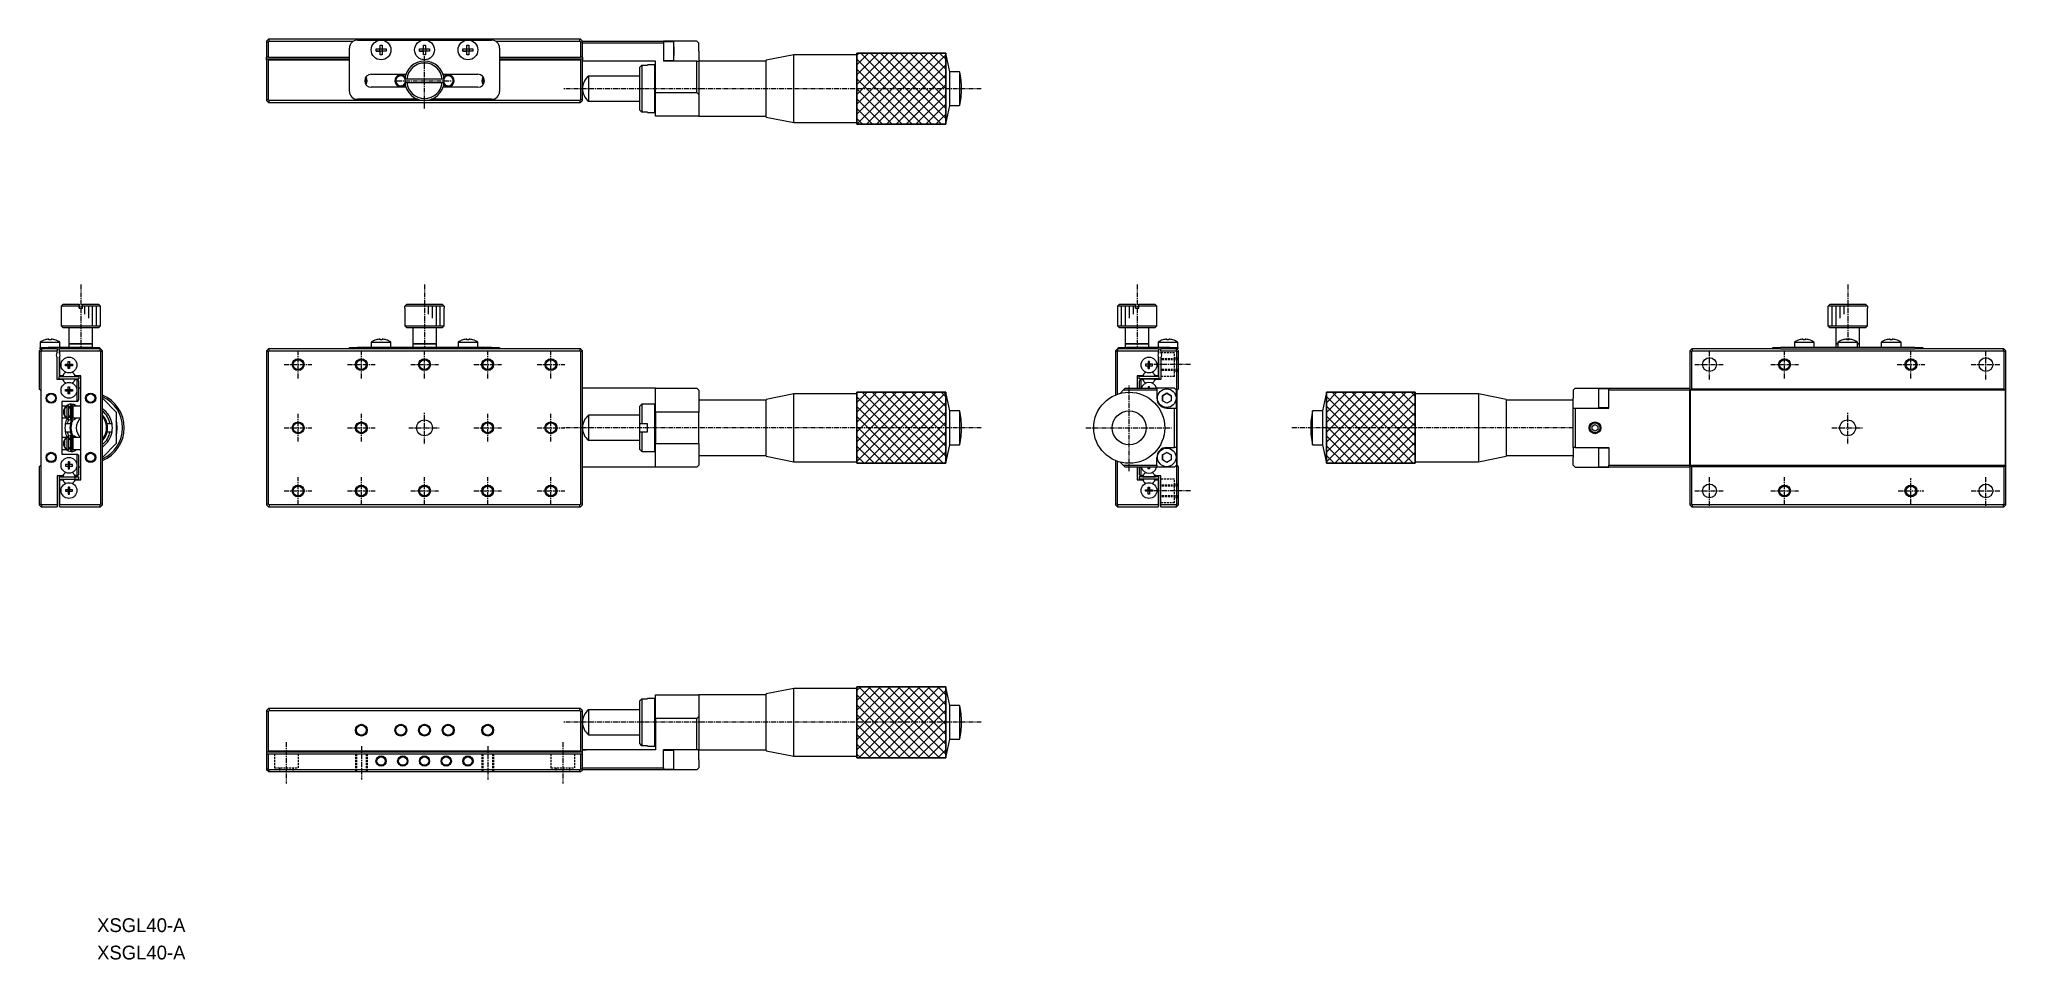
# Model space of a CAD drawing. Extents: x 46 to 544, y 48 to 281.
import ezdxf

# ---------------------------------------------------------------- set-up
doc = ezdxf.new("R2010")
doc.units = 0
doc.linetypes.add('CENTER', pattern=[2, 1.25, -0.25, 0.25, -0.25])
doc.linetypes.add('DASHED', pattern=[0.75, 0.5, -0.25])
doc.layers.get('0').update_dxf_attribs({"linetype": 'CONTINUOUS'})
doc.layers.add('CENTER', color=1, linetype='CENTER')
doc.styles.get("Standard").update_dxf_attribs({"font": 'FGP教科書体NT-M'})

msp = doc.modelspace()

# ---------------------------------------------------------------- texts
at = {"color": 7}
for p in [(60.879023, 54.615073), (60.879023, 47.675363)]:
    msp.add_text('XSGL40-A', height=3.5, dxfattribs=at).set_placement(p)

# ---------------------------------------------------------------- linework, layer by layer
at = {"color": 7, "linetype": 'CONTINUOUS'}
for p, q in [((103.794929, 280.25), (104.294929, 280.75)), ((103.794929, 280.25), (103.794929, 280.1)), ((103.794929, 280.1), (103.794929, 276.25)), ((103.794929, 280.1), (104.294929, 280.1)), ((104.444929, 280.75), (104.294929, 280.75)), ((104.294929, 280.1), (104.444929, 280.25)), ((104.294929, 276.25), (104.294929, 280.1)), ((104.444929, 280.25), (104.444929, 280.75)), ((183.144929, 280.75), (104.444929, 280.75)), ((104.444929, 280.25), (125.741364, 280.25)), ((126.794929, 280.55), (132.794929, 280.55)), ((132.534929, 279.30859), (133.054929, 279.30859)), ((132.534929, 278.31), (132.534929, 279.30859)), ((132.794929, 280.55), (143.794929, 280.55)), ((133.054929, 279.30859), (133.054929, 278.31)), ((143.534929, 279.30859), (144.054929, 279.30859)), ((143.534929, 278.31), (143.534929, 279.30859)), ((143.794929, 280.55), (154.794929, 280.55)), ((144.054929, 279.30859), (144.054929, 278.31)), ((154.534929, 279.30859), (155.054929, 279.30859)), ((154.534929, 278.31), (154.534929, 279.30859)), ((154.794929, 280.55), (160.794929, 280.55)), ((155.054929, 279.30859), (155.054929, 278.31)), ((161.848495, 280.25), (183.144929, 280.25)), ((183.144929, 280.25), (183.144929, 280.75)), ((183.294929, 280.75), (183.144929, 280.75)), ((183.144929, 280.25), (183.294929, 280.1)), ((183.794929, 280.25), (183.294929, 280.75)), ((183.294929, 280.1), (183.294929, 276.25)), ((183.294929, 280.1), (183.794929, 280.1)), ((183.794929, 280.25), (204.294929, 280.25)), ((183.794929, 280.1), (183.794929, 280.25)), ((183.794929, 276.25), (183.794929, 280.1)), ((204.294929, 279.75), (183.794929, 279.75)), ((204.294929, 280.25), (204.294929, 279.75)), ((212.794929, 280.25), (204.294929, 280.25)), ((206.894929, 280.1), (204.294929, 280.1)), ((204.294929, 279.75), (204.294929, 275.25)), ((206.894929, 275.4), (206.894929, 280.1)), ((206.894929, 275.4), (206.894929, 280.1)), ((213.294929, 279.75), (212.794929, 280.25)), ((213.294929, 277.75), (213.294929, 279.75)), ((104.294929, 276.25), (103.794929, 276.25)), ((103.794929, 275.55), (103.794929, 276.25)), ((103.994929, 275.75), (103.794929, 275.55)), ((103.794929, 275.55), (103.794929, 265.25)), ((104.094929, 275.75), (103.994929, 275.75)), ((104.294929, 275.55), (104.094929, 275.75)), ((124.794929, 275.75), (104.094929, 275.75)), ((104.294929, 276.25), (124.794929, 276.25)), ((104.294929, 265.4), (104.294929, 275.55)), ((104.294929, 275.55), (124.794929, 275.55)), ((124.794929, 267.55), (124.794929, 278.55)), ((131.53634, 277.79), (131.53634, 278.31)), ((131.53634, 278.31), (132.534929, 278.31)), ((132.534929, 277.79), (131.53634, 277.79)), ((131.53634, 277.79), (132.493555, 277.79)), ((132.493555, 277.79), (132.493555, 278.31)), ((132.534929, 277.79), (132.493555, 277.79)), ((132.534929, 278.351375), (133.054929, 278.351375)), ((132.534929, 276.79141), (132.534929, 277.79)), ((133.054929, 277.748625), (132.534929, 277.748625)), ((133.054929, 276.79141), (132.534929, 276.79141)), ((133.054929, 278.31), (134.053519, 278.31)), ((133.054929, 277.79), (133.054929, 276.79141)), ((134.053519, 277.79), (133.054929, 277.79)), ((133.096304, 277.79), (133.054929, 277.79)), ((133.096304, 278.31), (133.096304, 277.79)), ((134.053519, 277.79), (133.096304, 277.79)), ((134.053519, 278.31), (134.053519, 277.79)), ((142.53634, 277.79), (142.53634, 278.31)), ((142.53634, 278.31), (143.534929, 278.31)), ((143.534929, 277.79), (142.53634, 277.79)), ((142.53634, 277.79), (143.493555, 277.79)), ((143.493555, 277.79), (143.493555, 278.31)), ((143.534929, 277.79), (143.493555, 277.79)), ((143.534929, 278.351375), (144.054929, 278.351375)), ((143.534929, 276.79141), (143.534929, 277.79)), ((144.054929, 277.748625), (143.534929, 277.748625)), ((144.054929, 276.79141), (143.534929, 276.79141)), ((144.054929, 278.31), (145.053519, 278.31)), ((144.054929, 277.79), (144.054929, 276.79141)), ((145.053519, 277.79), (144.054929, 277.79)), ((144.096304, 277.79), (144.054929, 277.79)), ((144.096304, 278.31), (144.096304, 277.79)), ((145.053519, 277.79), (144.096304, 277.79)), ((145.053519, 278.31), (145.053519, 277.79)), ((153.53634, 277.79), (153.53634, 278.31)), ((153.53634, 278.31), (154.534929, 278.31)), ((154.534929, 277.79), (153.53634, 277.79)), ((153.53634, 277.79), (154.493555, 277.79)), ((154.493555, 277.79), (154.493555, 278.31)), ((154.534929, 277.79), (154.493555, 277.79)), ((154.534929, 278.351375), (155.054929, 278.351375)), ((154.534929, 276.79141), (154.534929, 277.79)), ((155.054929, 277.748625), (154.534929, 277.748625)), ((155.054929, 276.79141), (154.534929, 276.79141)), ((155.054929, 278.31), (156.053519, 278.31)), ((155.054929, 277.79), (155.054929, 276.79141)), ((156.053519, 277.79), (155.054929, 277.79)), ((155.096304, 277.79), (155.054929, 277.79)), ((155.096304, 278.31), (155.096304, 277.79)), ((156.053519, 277.79), (155.096304, 277.79)), ((156.053519, 278.31), (156.053519, 277.79)), ((162.794929, 278.55), (162.794929, 267.55)), ((162.794929, 276.25), (183.294929, 276.25)), ((183.494929, 275.75), (162.794929, 275.75)), ((162.794929, 275.55), (183.294929, 275.55)), ((183.794929, 276.25), (183.294929, 276.25)), ((183.494929, 275.75), (183.294929, 275.55)), ((183.294929, 275.55), (183.294929, 265.4)), ((183.594929, 275.75), (183.494929, 275.75)), ((183.794929, 275.55), (183.594929, 275.75)), ((183.794929, 276.25), (183.794929, 275.55)), ((183.794929, 274.05), (183.794929, 275.55)), ((184.692929, 275.25), (183.794929, 275.25)), ((184.692929, 275.25), (183.794929, 275.25)), ((183.794929, 272.45), (183.794929, 274.05)), ((202.294929, 275.25), (184.692929, 275.25)), ((198.294929, 273.658327), (198.794929, 274.16608)), ((198.794929, 274.16608), (198.794929, 262.33392)), ((198.794929, 274.16608), (200.294929, 274.16608)), ((200.294929, 274.16608), (200.294929, 274.25)), ((202.094929, 274.25), (200.294929, 274.25)), ((202.094929, 262.25), (202.094929, 274.25)), ((202.294929, 274.05), (202.094929, 274.25)), ((202.294929, 267.250002), (202.294929, 275.25)), ((204.294929, 275.4), (206.894929, 275.4)), ((212.794929, 275.25), (204.294929, 275.25)), ((206.894929, 278.85), (206.894929, 277.75)), ((206.894929, 277.75), (206.894929, 278.85)), ((206.894929, 276.65), (206.894929, 277.75)), ((206.894929, 277.75), (206.894929, 276.65)), ((212.794929, 267.25), (212.794929, 275.25)), ((212.794929, 275.25), (213.294929, 275.25)), ((213.294929, 277.75), (213.294929, 275.25)), ((213.294929, 275.25), (213.294929, 266.75)), ((230.294929, 275.25), (213.294929, 275.25)), ((237.294929, 276.85), (230.294929, 275.45)), ((230.294929, 261.05), (230.294929, 275.45)), ((237.294929, 259.65), (237.294929, 276.85)), ((253.294929, 276.85), (237.294929, 276.85)), ((253.294929, 277.25), (253.294929, 259.25)), ((275.794929, 277.25), (253.294929, 277.25)), ((253.294929, 277.25), (275.794929, 277.25)), ((253.294929, 259.25), (253.294929, 277.25)), ((275.794929, 259.25), (275.794929, 277.25)), ((276.794929, 272.55), (275.794929, 277.25)), ((275.794929, 277.25), (275.794929, 259.25)), ((130.294929, 271.9), (139.075025, 271.9)), ((139.312742, 270.65), (138.810955, 270.65)), ((138.810955, 269.85), (139.312742, 269.85)), ((148.277116, 270.65), (139.312742, 270.65)), ((139.312742, 269.85), (148.277116, 269.85)), ((148.778904, 270.65), (148.277116, 270.65)), ((148.277116, 269.85), (148.778904, 269.85)), ((148.514834, 271.9), (157.294929, 271.9)), ((183.794929, 265.4), (183.794929, 272.45)), ((185.362109, 271.425), (185.362109, 265.075)), ((198.294929, 271.425), (185.362109, 271.425)), ((198.294929, 262.841673), (198.294929, 273.658327)), ((276.794929, 263.95), (276.794929, 272.55)), ((279.294929, 272.55), (276.794929, 272.55)), ((279.294929, 272.55), (279.294929, 263.95)), ((104.294929, 265.4), (103.794929, 265.4)), ((104.294929, 264.75), (103.794929, 265.25)), ((104.444929, 265.25), (104.294929, 265.4)), ((104.294929, 264.75), (104.444929, 264.75)), ((104.444929, 264.75), (104.444929, 265.25)), ((143.794929, 265.25), (104.444929, 265.25)), ((104.444929, 264.75), (183.144929, 264.75)), ((142.089057, 265.55), (126.794929, 265.55)), ((139.075025, 268.6), (130.294929, 268.6)), ((183.144929, 265.25), (143.794929, 265.25)), ((160.794929, 265.55), (145.500802, 265.55)), ((157.294929, 268.6), (148.514834, 268.6)), ((183.294929, 265.4), (183.144929, 265.25)), ((183.144929, 265.25), (183.144929, 264.75)), ((183.144929, 264.75), (183.294929, 264.75)), ((183.794929, 265.4), (183.294929, 265.4)), ((183.794929, 265.25), (183.294929, 264.75)), ((183.794929, 265.25), (183.794929, 265.4)), ((185.362109, 265.075), (198.294929, 265.075)), ((202.294929, 261.25), (202.294929, 267.250002)), ((202.294929, 267.250002), (212.794929, 267.25)), ((213.294929, 266.75), (212.794929, 267.25)), ((213.294929, 266.75), (213.294929, 261.25)), ((275.794929, 259.25), (276.794929, 263.95)), ((276.794929, 263.95), (279.294929, 263.95)), ((198.794929, 262.33392), (198.294929, 262.841673)), ((200.294929, 262.33392), (198.794929, 262.33392)), ((200.294929, 262.25), (200.294929, 262.33392)), ((200.294929, 262.25), (202.094929, 262.25)), ((202.094929, 262.25), (202.294929, 262.45)), ((213.294929, 261.25), (202.294929, 261.25)), ((213.294929, 261.25), (230.294929, 261.25)), ((230.294929, 261.05), (237.294929, 259.65)), ((237.294929, 259.65), (253.294929, 259.65)), ((253.294929, 259.25), (275.794929, 259.25)), ((275.794929, 259.25), (253.294929, 259.25)), ((52.25, 213.65), (51.75, 213.15)), ((56.35, 213.15), (51.75, 213.15)), ((51.75, 213.15), (51.75, 208.15)), ((52.25, 213.65), (56.35, 213.65)), ((56.35, 213.15), (56.35, 213.65)), ((56.35, 213.65), (56.35, 213.15)), ((56.35, 212.65), (56.35, 213.15)), ((56.35, 213.15), (56.35, 212.65)), ((56.35, 212.65), (57.15, 212.65)), ((57.15, 213.65), (61.25, 213.65)), ((57.15, 213.15), (57.15, 213.65)), ((61.75, 213.15), (57.15, 213.15)), ((57.15, 212.65), (57.15, 213.15)), ((61.75, 213.15), (61.25, 213.65)), ((61.75, 208.15), (61.75, 213.15)), ((138.794929, 212.65), (138.810955, 212.65)), ((138.794929, 212.65), (138.794929, 208.15)), ((138.810955, 213.15), (139.312742, 213.65)), ((138.810955, 212.65), (138.810955, 213.15)), ((148.778904, 213.15), (138.810955, 213.15)), ((139.312742, 213.65), (148.277116, 213.65)), ((148.277116, 213.65), (148.778904, 213.15)), ((148.778904, 213.15), (148.778904, 212.65)), ((148.778904, 212.65), (148.794929, 212.65)), ((148.794929, 208.15), (148.794929, 212.65)), ((319.75, 213.65), (319.25, 213.15)), ((323.85, 213.15), (319.25, 213.15)), ((319.25, 213.15), (319.25, 208.15)), ((319.75, 213.65), (323.85, 213.65)), ((323.85, 213.65), (323.85, 213.15)), ((323.85, 213.15), (323.85, 213.65)), ((323.85, 212.65), (323.85, 213.15)), ((323.85, 213.15), (323.85, 212.65)), ((323.85, 212.65), (324.65, 212.65)), ((324.65, 213.65), (328.75, 213.65)), ((324.65, 213.15), (324.65, 213.65)), ((329.25, 213.15), (324.65, 213.15)), ((324.65, 212.65), (324.65, 213.15)), ((329.25, 213.15), (328.75, 213.65)), ((329.25, 208.15), (329.25, 213.15)), ((499.205071, 212.65), (499.221096, 212.65)), ((499.205071, 212.65), (499.205071, 208.15)), ((499.221096, 213.15), (499.722884, 213.65)), ((499.221096, 212.65), (499.221096, 213.15)), ((509.189045, 213.15), (499.221096, 213.15)), ((499.722884, 213.65), (508.687258, 213.65)), ((508.687258, 213.65), (509.189045, 213.15)), ((509.189045, 213.15), (509.189045, 212.65)), ((509.189045, 212.65), (509.205071, 212.65)), ((509.205071, 208.15), (509.205071, 212.65)), ((47.69141, 204.612581), (47.688067, 204.619436)), ((48.69, 204.612581), (48.69, 204.784953)), ((49.21, 204.612581), (48.69, 204.612581)), ((49.21, 204.784953), (49.21, 204.612581)), ((50.211933, 204.619436), (50.20859, 204.612581)), ((51.75, 208.15), (56.75, 208.15)), ((51.75, 208.15), (52.25, 207.65)), ((56.75, 207.65), (52.25, 207.65)), ((53.75, 207.65), (53.75, 203.65)), ((56.75, 208.15), (61.75, 208.15)), ((61.25, 207.65), (56.75, 207.65)), ((59.75, 203.65), (59.75, 207.65)), ((61.25, 207.65), (61.75, 208.15)), ((131.53634, 204.612581), (131.532997, 204.619436)), ((131.53634, 204.612581), (131.532997, 204.619436)), ((132.534929, 204.612581), (132.534929, 204.784953)), ((133.054929, 204.612581), (132.534929, 204.612581)), ((133.054929, 204.784953), (133.054929, 204.612581)), ((134.056862, 204.619436), (134.053519, 204.612581)), ((134.056862, 204.619436), (134.053519, 204.612581)), ((138.794929, 208.15), (148.794929, 208.15)), ((138.794929, 208.15), (139.294929, 207.65)), ((148.294929, 207.65), (139.294929, 207.65)), ((140.794929, 207.65), (140.794929, 203.65)), ((146.794929, 203.65), (146.794929, 207.65)), ((148.294929, 207.65), (148.794929, 208.15)), ((153.53634, 204.612581), (153.532997, 204.619436)), ((153.53634, 204.612581), (153.532997, 204.619436)), ((154.534929, 204.612581), (154.534929, 204.784953)), ((155.054929, 204.612581), (154.534929, 204.612581)), ((155.054929, 204.784953), (155.054929, 204.612581)), ((156.056862, 204.619436), (156.053519, 204.612581)), ((156.056862, 204.619436), (156.053519, 204.612581)), ((319.25, 208.15), (329.25, 208.15)), ((319.25, 208.15), (319.75, 207.65)), ((328.75, 207.65), (319.75, 207.65)), ((321.25, 207.65), (321.25, 203.65)), ((327.25, 203.65), (327.25, 207.65)), ((328.75, 207.65), (329.25, 208.15)), ((330.79141, 204.612581), (330.788067, 204.619436)), ((331.79, 204.612581), (331.79, 204.784953)), ((332.31, 204.612581), (331.79, 204.612581)), ((332.31, 204.784953), (332.31, 204.612581)), ((333.311933, 204.619436), (333.30859, 204.612581)), ((491.946481, 204.612581), (491.943138, 204.619436)), ((492.945071, 204.612581), (492.945071, 204.784953)), ((493.465071, 204.612581), (492.945071, 204.612581)), ((493.465071, 204.784953), (493.465071, 204.612581)), ((494.467003, 204.619436), (494.46366, 204.612581)), ((499.205071, 208.15), (509.205071, 208.15)), ((499.205071, 208.15), (499.705071, 207.65)), ((508.705071, 207.65), (499.705071, 207.65)), ((501.205071, 207.65), (501.205071, 203.65)), ((502.946481, 204.612581), (502.943138, 204.619436)), ((503.945071, 204.612581), (503.945071, 204.784953)), ((504.465071, 204.612581), (503.945071, 204.612581)), ((504.465071, 204.784953), (504.465071, 204.612581)), ((505.467003, 204.619436), (505.46366, 204.612581)), ((507.205071, 203.65), (507.205071, 207.65)), ((508.705071, 207.65), (509.205071, 208.15)), ((513.946481, 204.612581), (513.943138, 204.619436)), ((514.945071, 204.612581), (514.945071, 204.784953)), ((515.465071, 204.612581), (514.945071, 204.612581)), ((515.465071, 204.784953), (515.465071, 204.612581)), ((516.467003, 204.619436), (516.46366, 204.612581)), ((46.75, 202.35), (46.25, 201.85)), ((46.25, 201.85), (46.25, 201.7)), ((46.75, 201.7), (46.25, 201.7)), ((46.25, 201.7), (46.25, 192.2)), ((46.45, 204.041657), (51.45, 204.041657)), ((46.45, 204.041657), (46.45, 202.65)), ((46.45, 202.35), (46.45, 202.65)), ((46.45, 202.65), (48.45, 202.65)), ((46.75, 202.35), (46.45, 202.35)), ((46.9, 202.35), (46.75, 202.35)), ((46.75, 201.7), (46.9, 201.85)), ((46.75, 163), (46.75, 201.7)), ((46.9, 201.85), (46.9, 202.35)), ((50.75, 202.35), (46.9, 202.35)), ((46.9, 201.85), (50.75, 201.85)), ((50.025, 202.65), (48.45, 202.65)), ((59.45, 202.65), (50.025, 202.65)), ((50.75, 202.35), (51.45, 202.35)), ((50.75, 202.35), (50.75, 201.85)), ((50.75, 201.411438), (50.75, 201.85)), ((50.75, 194.55), (50.75, 200.088562)), ((51.45, 202.35), (51.25, 202.15)), ((51.25, 202.15), (51.25, 202.05)), ((51.25, 202.05), (51.45, 201.85)), ((51.25, 202.05), (51.25, 201.411438)), ((51.25, 200.088562), (51.25, 195.55)), ((51.45, 202.65), (51.45, 204.041657)), ((61.6, 202.35), (51.45, 202.35)), ((51.45, 201.06225), (51.45, 201.85)), ((51.45, 201.85), (61.6, 201.85)), ((51.45, 195.55), (51.45, 200.43775)), ((53.75, 203.65), (56.75, 203.65)), ((56.75, 203.65), (53.75, 203.65)), ((53.75, 203.65), (53.75, 202.65)), ((56.75, 203.65), (59.75, 203.65)), ((59.75, 203.65), (56.75, 203.65)), ((59.45, 202.65), (61.45, 202.65)), ((59.75, 202.65), (59.75, 203.65)), ((61.45, 202.65), (61.45, 202.35)), ((61.6, 202.35), (61.6, 201.85)), ((61.75, 202.35), (61.6, 202.35)), ((61.6, 201.85), (61.75, 201.7)), ((62.25, 201.85), (61.75, 202.35)), ((61.75, 201.7), (61.75, 163)), ((62.25, 201.7), (61.75, 201.7)), ((62.25, 201.7), (62.25, 201.85)), ((62.25, 163), (62.25, 201.7)), ((104.294929, 202.35), (103.794929, 201.85)), ((103.794929, 201.85), (103.794929, 162.85)), ((104.294929, 201.7), (103.794929, 201.7)), ((104.444929, 202.35), (104.294929, 202.35)), ((104.294929, 201.7), (104.444929, 201.85)), ((104.294929, 163), (104.294929, 201.7)), ((104.444929, 201.85), (104.444929, 202.35)), ((183.144929, 202.35), (104.444929, 202.35)), ((104.444929, 201.85), (183.144929, 201.85)), ((124.794929, 202.35), (124.794929, 202.65)), ((124.794929, 202.65), (126.794929, 202.65)), ((131.719929, 202.65), (126.794929, 202.65)), ((130.294929, 204.041657), (135.294929, 204.041657)), ((130.294929, 204.041657), (130.294929, 202.65)), ((133.869929, 202.65), (131.719929, 202.65)), ((142.719929, 202.65), (133.869929, 202.65)), ((135.294929, 202.65), (135.294929, 204.041657)), ((140.794929, 203.65), (146.794929, 203.65)), ((146.794929, 203.65), (140.794929, 203.65)), ((140.794929, 203.65), (140.794929, 202.65)), ((144.869929, 202.65), (142.719929, 202.65)), ((153.719929, 202.65), (144.869929, 202.65)), ((146.794929, 202.65), (146.794929, 203.65)), ((152.294929, 204.041657), (157.294929, 204.041657)), ((152.294929, 204.041657), (152.294929, 202.65)), ((155.869929, 202.65), (153.719929, 202.65)), ((160.794929, 202.65), (155.869929, 202.65)), ((157.294929, 202.65), (157.294929, 204.041657)), ((160.794929, 202.65), (162.794929, 202.65)), ((162.794929, 202.65), (162.794929, 202.35)), ((183.144929, 202.35), (183.144929, 201.85)), ((183.294929, 202.35), (183.144929, 202.35)), ((183.144929, 201.85), (183.294929, 201.7)), ((183.794929, 201.85), (183.294929, 202.35)), ((183.294929, 201.7), (183.294929, 163)), ((183.794929, 201.7), (183.294929, 201.7)), ((183.794929, 162.85), (183.794929, 201.85)), ((319.25, 202.35), (318.75, 201.85)), ((318.75, 201.85), (318.75, 201.7)), ((318.75, 201.7), (318.75, 190.641562)), ((319.25, 201.7), (318.75, 201.7)), ((319.4, 202.35), (319.25, 202.35)), ((319.25, 201.7), (319.4, 201.85)), ((319.25, 190.835281), (319.25, 201.7)), ((319.4, 201.85), (319.4, 202.35)), ((329.55, 202.35), (319.4, 202.35)), ((319.4, 201.85), (329.55, 201.85)), ((319.55, 202.35), (319.55, 202.65)), ((319.55, 202.65), (321.55, 202.65)), ((321.25, 203.65), (327.25, 203.65)), ((327.25, 203.65), (321.25, 203.65)), ((321.25, 203.65), (321.25, 202.65)), ((330.975, 202.65), (321.55, 202.65)), ((327.25, 202.65), (327.25, 203.65)), ((329.55, 204.041657), (334.55, 204.041657)), ((329.55, 204.041657), (329.55, 202.65)), ((329.55, 202.35), (330.25, 202.35)), ((329.75, 202.15), (329.55, 202.35)), ((329.55, 201.85), (329.75, 202.05)), ((329.55, 201.85), (329.55, 201.06225)), ((329.55, 200.43775), (329.55, 195.55)), ((329.75, 202.05), (329.75, 202.15)), ((329.75, 201.411438), (329.75, 202.05)), ((329.75, 195.55), (329.75, 200.088562)), ((330.25, 201.85), (330.25, 202.35)), ((334.1, 202.35), (330.25, 202.35)), ((330.25, 201.85), (330.25, 201.411438)), ((330.25, 201.85), (334.1, 201.85)), ((330.25, 200.088562), (330.25, 194.55)), ((332.55, 202.65), (330.975, 202.65)), ((332.55, 202.65), (334.55, 202.65)), ((334.1, 202.35), (334.1, 201.85)), ((334.25, 202.35), (334.1, 202.35)), ((334.1, 201.85), (334.25, 201.7)), ((334.55, 202.35), (334.25, 202.35)), ((334.25, 202.35), (334.75, 201.85)), ((334.25, 201.7), (334.25, 191.85)), ((334.25, 201.7), (334.75, 201.7)), ((334.55, 202.65), (334.55, 204.041657)), ((334.55, 202.65), (334.55, 202.35)), ((334.75, 201.7), (334.75, 201.85)), ((334.75, 192.2), (334.75, 201.7)), ((464.705071, 202.35), (464.205071, 201.85)), ((464.205071, 201.85), (464.205071, 201.7)), ((464.205071, 201.7), (464.705071, 201.7)), ((464.205071, 201.7), (464.205071, 191.85)), ((464.855071, 202.35), (464.705071, 202.35)), ((464.705071, 201.7), (464.855071, 201.85)), ((464.705071, 192.2), (464.705071, 201.7)), ((464.855071, 202.35), (464.855071, 201.85)), ((486.151505, 202.35), (464.855071, 202.35)), ((464.855071, 201.85), (543.555071, 201.85)), ((469.005317, 200.088562), (469.404824, 200.088562)), ((485.205071, 202.35), (485.205071, 202.65)), ((485.205071, 202.65), (487.205071, 202.65)), ((487.205071, 202.35), (486.151505, 202.35)), ((492.130071, 202.65), (487.205071, 202.65)), ((487.205071, 202.35), (521.205071, 202.35)), ((490.705071, 204.041657), (493.205071, 204.041657)), ((490.705071, 204.041657), (490.705071, 202.65)), ((493.205071, 202.65), (492.130071, 202.65)), ((493.205071, 204.041657), (495.705071, 204.041657)), ((494.280071, 202.65), (493.205071, 202.65)), ((503.130071, 202.65), (494.280071, 202.65)), ((495.705071, 202.65), (495.705071, 204.041657)), ((501.205071, 203.65), (501.705071, 203.65)), ((501.705071, 203.65), (501.205071, 203.65)), ((501.205071, 203.65), (501.205071, 202.65)), ((501.705071, 204.041657), (504.205071, 204.041657)), ((501.705071, 204.041657), (501.705071, 202.65)), ((504.205071, 202.65), (503.130071, 202.65)), ((504.205071, 204.041657), (506.705071, 204.041657)), ((505.280071, 202.65), (504.205071, 202.65)), ((514.130071, 202.65), (505.280071, 202.65)), ((506.705071, 202.65), (506.705071, 204.041657)), ((506.705071, 203.65), (507.205071, 203.65)), ((507.205071, 203.65), (506.705071, 203.65)), ((507.205071, 202.65), (507.205071, 203.65)), ((512.705071, 204.041657), (515.205071, 204.041657)), ((512.705071, 204.041657), (512.705071, 202.65)), ((515.205071, 202.65), (514.130071, 202.65)), ((515.205071, 204.041657), (517.705071, 204.041657)), ((516.280071, 202.65), (515.205071, 202.65)), ((521.205071, 202.65), (516.280071, 202.65)), ((517.705071, 202.65), (517.705071, 204.041657)), ((521.205071, 202.65), (523.205071, 202.65)), ((522.258636, 202.35), (521.205071, 202.35)), ((543.555071, 202.35), (522.258636, 202.35)), ((523.205071, 202.65), (523.205071, 202.35)), ((539.005317, 200.088562), (539.404824, 200.088562)), ((543.555071, 202.35), (543.555071, 201.85)), ((543.705071, 202.35), (543.555071, 202.35)), ((543.555071, 201.85), (543.705071, 201.7)), ((544.205071, 201.85), (543.705071, 202.35)), ((543.705071, 201.7), (543.705071, 192.2)), ((544.205071, 201.7), (543.705071, 201.7)), ((544.205071, 162.85), (544.205071, 201.85)), ((52.205588, 194.55), (50.75, 194.55)), ((51.45, 195.55), (51.25, 195.55)), ((51.25, 195.35), (56.25, 195.35)), ((51.25, 194.75), (51.25, 195.35)), ((51.25, 195.35), (52.191104, 195.35)), ((51.25, 194.75), (56.25, 194.75)), ((52.205588, 195.55), (51.45, 195.55)), ((52.1, 195.35), (52.191104, 195.35)), ((52.1, 195.35), (52.191104, 195.35)), ((52.1, 195.35), (52.191104, 195.35)), ((52.1, 195.35), (52.191104, 195.35)), ((52.1, 195.35), (52.191104, 195.35)), ((52.1, 195.35), (52.191104, 195.35)), ((52.1, 195.35), (52.191104, 195.35)), ((52.1, 195.35), (52.191104, 195.35)), ((52.1, 195.35), (52.191104, 195.35)), ((52.1, 195.35), (52.191104, 195.35)), ((52.1, 195.35), (52.191104, 195.35)), ((52.1, 195.35), (52.191104, 195.35)), ((52.1, 195.35), (52.191104, 195.35)), ((52.1, 195.35), (52.191104, 195.35)), ((52.1, 195.35), (52.191104, 195.35)), ((52.1, 195.35), (52.191104, 195.35)), ((52.1, 195.35), (55.4, 195.35)), ((52.1, 195.35), (52.191104, 195.35)), ((52.1, 195.35), (52.191104, 195.35)), ((52.1, 195.35), (52.191104, 195.35)), ((52.1, 195.35), (52.191104, 195.35)), ((52.1, 195.35), (52.191104, 195.35)), ((52.1, 195.35), (52.191104, 195.35)), ((52.1, 195.35), (52.191104, 195.35)), ((52.1, 195.35), (52.191104, 195.35)), ((52.1, 195.35), (52.191104, 195.35)), ((52.1, 195.35), (52.191104, 195.35)), ((52.1, 195.35), (52.191104, 195.35)), ((52.1, 195.35), (52.191104, 195.35)), ((52.1, 195.35), (52.191104, 195.35)), ((52.1, 195.35), (52.191104, 195.35)), ((52.1, 195.35), (52.191104, 195.35)), ((52.205588, 195.55), (52.375185, 195.84375)), ((52.375185, 194.25625), (52.205588, 194.55)), ((52.863639, 198.43), (53.57, 198.43)), ((52.863639, 198.07), (52.863639, 198.43)), ((53.57, 198.07), (52.863639, 198.07)), ((53.57, 199.136361), (53.93, 199.136361)), ((53.57, 198.43), (53.57, 199.136361)), ((53.580372, 198.419628), (53.57, 198.43)), ((53.580372, 198.080372), (53.57, 198.07)), ((53.57, 197.363639), (53.57, 198.07)), ((53.93, 197.363639), (53.57, 197.363639)), ((53.580372, 198.080372), (53.580372, 198.419628)), ((53.580372, 198.419628), (53.919628, 198.419628)), ((53.919628, 198.080372), (53.580372, 198.080372)), ((53.919628, 198.419628), (53.93, 198.43)), ((53.919628, 198.419628), (53.919628, 198.080372)), ((53.919628, 198.080372), (53.93, 198.07)), ((53.93, 199.136361), (53.93, 198.43)), ((53.93, 199.136361), (53.93, 198.43)), ((53.93, 198.43), (54.636361, 198.43)), ((53.93, 198.07), (53.93, 197.363639)), ((54.636361, 198.07), (53.93, 198.07)), ((53.93, 197.363639), (53.93, 198.07)), ((54.636361, 198.43), (54.636361, 198.07)), ((55.124815, 195.84375), (55.294412, 195.55)), ((55.294412, 194.55), (55.124815, 194.25625)), ((56.75, 195.55), (55.294412, 195.55)), ((55.75, 194.55), (55.294412, 194.55)), ((55.308896, 195.35), (55.4, 195.35)), ((55.308896, 195.35), (55.4, 195.35)), ((55.308896, 195.35), (55.4, 195.35)), ((55.308896, 195.35), (55.4, 195.35)), ((55.308896, 195.35), (55.4, 195.35)), ((55.308896, 195.35), (55.4, 195.35)), ((55.308896, 195.35), (55.4, 195.35)), ((55.308896, 195.35), (55.4, 195.35)), ((55.308896, 195.35), (55.4, 195.35)), ((55.308896, 195.35), (55.4, 195.35)), ((55.308896, 195.35), (55.4, 195.35)), ((55.308896, 195.35), (55.4, 195.35)), ((55.308896, 195.35), (55.4, 195.35)), ((55.308896, 195.35), (55.4, 195.35)), ((55.308896, 195.35), (56.25, 195.35)), ((55.308896, 195.35), (55.4, 195.35)), ((55.308896, 195.35), (55.4, 195.35)), ((55.308896, 195.35), (55.4, 195.35)), ((55.308896, 195.35), (55.4, 195.35)), ((55.308896, 195.35), (55.4, 195.35)), ((55.308896, 195.35), (55.4, 195.35)), ((55.308896, 195.35), (55.4, 195.35)), ((55.308896, 195.35), (55.4, 195.35)), ((55.308896, 195.35), (55.4, 195.35)), ((55.308896, 195.35), (55.4, 195.35)), ((55.308896, 195.35), (55.4, 195.35)), ((55.308896, 195.35), (55.4, 195.35)), ((55.308896, 195.35), (55.4, 195.35)), ((55.75, 194.55), (55.75, 191.85)), ((55.75, 194.55), (55.9, 194.55)), ((56.25, 194.2), (55.9, 194.55)), ((56.25, 195.35), (56.25, 194.75)), ((56.75, 169.15), (56.75, 195.55)), ((325.705588, 195.55), (324.25, 195.55)), ((324.25, 195.55), (324.25, 192.35)), ((329.75, 195.35), (324.75, 195.35)), ((324.75, 194.75), (324.75, 195.35)), ((329.75, 194.75), (324.75, 194.75)), ((325.691104, 194.75), (324.75, 194.75)), ((325.1, 194.55), (324.75, 194.2)), ((325.1, 194.55), (325.25, 194.55)), ((325.25, 192.35), (325.25, 194.55)), ((325.705588, 194.55), (325.25, 194.55)), ((325.6, 194.749998), (325.691104, 194.749998)), ((325.6, 194.749998), (325.691104, 194.749998)), ((325.6, 194.749998), (325.691104, 194.749998)), ((325.6, 194.749998), (325.691104, 194.749998)), ((325.6, 194.749998), (325.691104, 194.749998)), ((325.6, 194.749998), (325.691104, 194.749998)), ((325.6, 194.749998), (325.691104, 194.749998)), ((325.6, 194.749998), (325.691104, 194.749998)), ((325.6, 194.749998), (325.691104, 194.749998)), ((325.6, 194.749998), (325.691104, 194.749998)), ((325.6, 194.749998), (325.691104, 194.749998)), ((325.6, 194.749998), (325.691104, 194.749998)), ((325.6, 194.749998), (328.9, 194.749998)), ((325.6, 194.749998), (325.691104, 194.749998)), ((325.6, 194.749998), (325.691104, 194.749998)), ((325.6, 194.749998), (325.691104, 194.749998)), ((325.6, 194.749998), (325.691104, 194.749998)), ((325.6, 194.749998), (325.691104, 194.749998)), ((325.6, 194.749998), (325.691104, 194.749998)), ((325.6, 194.749998), (325.691104, 194.749998)), ((325.6, 194.749998), (325.691104, 194.749998)), ((325.6, 194.749998), (325.691104, 194.749998)), ((325.6, 194.749998), (325.691104, 194.749998)), ((325.705588, 195.55), (325.875185, 195.84375)), ((325.875185, 194.25625), (325.705588, 194.55)), ((327.07, 198.43), (326.363639, 198.43)), ((326.363639, 198.43), (326.363639, 198.07)), ((326.363639, 198.07), (327.07, 198.07)), ((327.43, 199.136361), (327.07, 199.136361)), ((327.07, 199.136361), (327.07, 198.43)), ((327.07, 199.136361), (327.07, 198.43)), ((327.080372, 198.419628), (327.07, 198.43)), ((327.080372, 198.080372), (327.07, 198.07)), ((327.07, 198.07), (327.07, 197.363639)), ((327.07, 197.363639), (327.07, 198.07)), ((327.07, 197.363639), (327.43, 197.363639)), ((327.419628, 198.419628), (327.080372, 198.419628)), ((327.080372, 198.419628), (327.080372, 198.080372)), ((327.080372, 198.080372), (327.419628, 198.080372)), ((327.419628, 198.419628), (327.43, 198.43)), ((327.419628, 198.080372), (327.419628, 198.419628)), ((327.419628, 198.080372), (327.43, 198.07)), ((327.43, 198.43), (327.43, 199.136361)), ((328.136361, 198.43), (327.43, 198.43)), ((327.43, 197.363639), (327.43, 198.07)), ((327.43, 198.07), (328.136361, 198.07)), ((328.136361, 198.07), (328.136361, 198.43)), ((328.624815, 195.84375), (328.794412, 195.55)), ((328.794412, 194.55), (328.624815, 194.25625)), ((329.55, 195.55), (328.794412, 195.55)), ((330.25, 194.55), (328.794412, 194.55)), ((329.75, 194.75), (328.808896, 194.75)), ((328.808896, 194.749998), (328.9, 194.749998)), ((328.808896, 194.749998), (328.9, 194.749998)), ((328.808896, 194.749998), (328.9, 194.749998)), ((328.808896, 194.749998), (328.9, 194.749998)), ((328.808896, 194.749998), (328.9, 194.749998)), ((328.808896, 194.749998), (328.9, 194.749998)), ((328.808896, 194.749998), (328.9, 194.749998)), ((328.808896, 194.749998), (328.9, 194.749998)), ((328.808896, 194.749998), (328.9, 194.749998)), ((328.808896, 194.749998), (328.9, 194.749998)), ((328.808896, 194.749998), (328.9, 194.749998)), ((328.808896, 194.749998), (328.9, 194.749998)), ((328.808896, 194.749998), (328.9, 194.749998)), ((328.808896, 194.749998), (328.9, 194.749998)), ((328.808896, 194.749998), (328.9, 194.749998)), ((328.808896, 194.749998), (328.9, 194.749998)), ((328.808896, 194.749998), (328.9, 194.749998)), ((328.808896, 194.749998), (328.9, 194.749998)), ((328.808896, 194.749998), (328.9, 194.749998)), ((328.808896, 194.749998), (328.9, 194.749998)), ((328.808896, 194.749998), (328.9, 194.749998)), ((328.808896, 194.749998), (328.9, 194.749998)), ((328.808896, 194.749998), (328.9, 194.749998)), ((328.808896, 194.749998), (328.9, 194.749998)), ((328.808896, 194.749998), (328.9, 194.749998)), ((328.808896, 194.749998), (328.9, 194.749998)), ((328.808896, 194.749998), (328.9, 194.749998)), ((328.808896, 194.749998), (328.9, 194.749998)), ((328.808896, 194.749998), (328.9, 194.749998)), ((328.808896, 194.749998), (328.9, 194.749998)), ((328.808896, 194.749998), (328.9, 194.749998)), ((329.75, 195.55), (329.55, 195.55)), ((329.75, 195.35), (329.75, 194.75)), ((46.25, 192.2), (46.6, 191.85)), ((46.6, 191.85), (46.6, 172.85)), ((52.863639, 192.03), (53.57, 192.03)), ((52.863639, 191.67), (52.863639, 192.03)), ((53.57, 191.67), (52.863639, 191.67)), ((53.57, 192.736361), (53.93, 192.736361)), ((53.57, 192.03), (53.57, 192.736361)), ((53.580372, 192.019628), (53.57, 192.03)), ((53.580372, 191.680372), (53.57, 191.67)), ((53.57, 190.963639), (53.57, 191.67)), ((53.93, 190.963639), (53.57, 190.963639)), ((53.580372, 191.680372), (53.580372, 192.019628)), ((53.580372, 192.019628), (53.919628, 192.019628)), ((53.919628, 191.680372), (53.580372, 191.680372)), ((53.919628, 192.019628), (53.93, 192.03)), ((53.919628, 192.019628), (53.919628, 191.680372)), ((53.919628, 191.680372), (53.93, 191.67)), ((53.93, 192.736361), (53.93, 192.03)), ((53.93, 192.736361), (53.93, 192.03)), ((53.93, 192.03), (54.636361, 192.03)), ((53.93, 191.67), (53.93, 190.963639)), ((54.636361, 191.67), (53.93, 191.67)), ((53.93, 190.963639), (53.93, 191.67)), ((54.636361, 192.03), (54.636361, 191.67)), ((55.75, 191.85), (55.75, 189.05)), ((55.9, 189.05), (56.25, 189.4)), ((56.25, 189.4), (56.25, 194.2)), ((56.75, 192.350002), (56.25, 192.350002)), ((65.75, 186.35), (62.25, 189.85)), ((202.294929, 192.350002), (183.794929, 192.350002)), ((202.294929, 192.350002), (212.794929, 192.35)), ((202.294929, 186.35), (202.294929, 192.350002)), ((213.294929, 191.85), (212.794929, 192.35)), ((213.294929, 191.85), (213.294929, 186.35)), ((230.294929, 189.35), (213.294929, 189.35)), ((237.294929, 190.95), (230.294929, 189.55)), ((230.294929, 175.15), (230.294929, 189.55)), ((237.294929, 173.75), (237.294929, 190.95)), ((253.294929, 190.95), (237.294929, 190.95)), ((253.294929, 191.35), (253.294929, 173.35)), ((275.794929, 191.35), (253.294929, 191.35)), ((253.294929, 191.35), (275.794929, 191.35)), ((253.294929, 173.35), (253.294929, 191.35)), ((275.794929, 182.349807), (275.794929, 191.35)), ((276.794929, 186.65), (275.794929, 191.35)), ((275.794929, 191.35), (275.794929, 173.35)), ((320.75, 191.85), (319.951562, 191.051562)), ((320.75, 191.85), (321.25, 192.35)), ((329.25, 191.85), (320.75, 191.85)), ((321.25, 192.35), (329.25, 192.35)), ((324.75, 194.2), (324.75, 192.35)), ((327.43, 192.736361), (327.07, 192.736361)), ((327.07, 192.736361), (327.07, 192.35)), ((327.07, 192.736361), (327.07, 192.35)), ((327.43, 192.316476), (327.43, 192.736361)), ((329.25, 192.35), (329.25, 191.85)), ((333.75, 192.35), (329.25, 192.35)), ((329.25, 191.85), (329.25, 189.85)), ((330.65, 190.485085), (331.75, 191.120171)), ((331.75, 191.120171), (330.65, 190.485085)), ((330.65, 189.214915), (330.65, 190.485085)), ((330.65, 190.485085), (330.65, 189.214915)), ((331.75, 191.120171), (332.85, 190.485085)), ((332.85, 190.485085), (331.75, 191.120171)), ((332.85, 190.485085), (332.85, 189.214915)), ((334.25, 191.85), (333.75, 192.35)), ((334.25, 187.35), (334.25, 191.85)), ((334.4, 191.85), (334.75, 192.2)), ((334.4, 172.85), (334.4, 191.85)), ((372.205071, 191.35), (371.205071, 186.65)), ((372.205071, 191.35), (372.205071, 173.35)), ((394.705071, 191.35), (372.205071, 191.35)), ((372.205071, 191.35), (394.705071, 191.35)), ((372.205071, 173.35), (372.205071, 191.35)), ((394.705071, 173.35), (394.705071, 191.35)), ((394.705071, 191.35), (394.705071, 173.35)), ((410.705071, 190.95), (394.705071, 190.95)), ((410.705071, 190.95), (410.705071, 182.350184)), ((417.705071, 189.55), (410.705071, 190.95)), ((417.705071, 189.55), (417.705071, 182.350154)), ((434.705071, 189.35), (417.705071, 189.35)), ((435.205071, 192.35), (434.705071, 191.85)), ((434.705071, 191.85), (434.705071, 189.85)), ((434.705071, 187.35), (434.705071, 189.85)), ((435.205071, 192.35), (443.705071, 192.35)), ((441.105071, 192.2), (441.105071, 189.85)), ((443.705071, 192.2), (441.105071, 192.2)), ((441.105071, 189.85), (441.105071, 187.5)), ((443.705071, 191.85), (443.705071, 192.35)), ((443.705071, 192.35), (464.205071, 192.35)), ((443.705071, 187.35), (443.705071, 191.85)), ((464.205071, 191.85), (443.705071, 191.85)), ((464.205071, 191.05), (464.205071, 191.85)), ((464.205071, 191.85), (464.205071, 191.05)), ((464.205071, 173.65), (464.205071, 191.05)), ((464.205071, 191.05), (464.205071, 173.65)), ((464.355071, 191.85), (464.705071, 192.2)), ((464.355071, 172.85), (464.355071, 191.85)), ((544.055071, 191.85), (464.355071, 191.85)), ((464.705071, 192.2), (543.705071, 192.2)), ((543.705071, 192.2), (544.055071, 191.85)), ((544.055071, 191.85), (544.055071, 172.85)), ((55.75, 189.05), (51.95, 189.05)), ((51.95, 189.05), (51.95, 175.65)), ((53.031678, 187.85), (51.95, 187.85)), ((51.95, 184.85), (53.035598, 184.85)), ((52.75, 187.266515), (53.25, 187.795683)), ((52.75, 185.433485), (52.75, 187.266515)), ((53.25, 184.904317), (52.75, 185.433485)), ((53.035878, 184.85), (53.035994, 184.85)), ((53.036573, 184.85), (53.036678, 184.85)), ((53.25, 187.85), (53.25, 187.795683)), ((53.75, 187.85), (53.25, 187.85)), ((53.25, 187.795683), (53.25, 184.904317)), ((53.25, 184.904317), (53.25, 184.85)), ((53.25, 184.85), (53.75, 184.85)), ((53.749874, 187.779576), (54.129682, 187.886292)), ((53.75, 184.85), (53.75, 187.85)), ((54.129734, 187.35), (53.75, 187.35)), ((53.75, 185.35), (54.129734, 185.35)), ((53.95, 187.35), (53.95, 187.85)), ((53.95, 184.854136), (53.95, 185.35)), ((54.129734, 188.126687), (54.129734, 184.576687)), ((55.136849, 188.191288), (54.383375, 188.35022)), ((54.570978, 188.195538), (54.569147, 188.19476)), ((54.604279, 188.208664), (54.570978, 188.195538)), ((54.579734, 184.576687), (54.579734, 188.126687)), ((54.579734, 187.527136), (54.749985, 187.782625)), ((54.75, 187.35), (54.579734, 187.35)), ((54.579734, 185.35), (54.75, 185.35)), ((54.749977, 184.920753), (54.579734, 185.176239)), ((54.750098, 184.852087), (54.579752, 184.817069)), ((54.638183, 188.22011), (54.604279, 188.208664)), ((54.672605, 188.229848), (54.638183, 188.22011)), ((54.707462, 188.237854), (54.672605, 188.229848)), ((54.742669, 188.244109), (54.707462, 188.237854)), ((54.778139, 188.248598), (54.742669, 188.244109)), ((54.75, 187.85), (54.75, 184.85)), ((56.75, 187.85), (54.75, 187.85)), ((54.75, 184.85), (56.75, 184.85)), ((54.813786, 188.25131), (54.778139, 188.248598)), ((54.849523, 188.252239), (54.813786, 188.25131)), ((54.885263, 188.251381), (54.849523, 188.252239)), ((54.920918, 188.24874), (54.885263, 188.251381)), ((54.956401, 188.24432), (54.920918, 188.24874)), ((54.991625, 188.238133), (54.956401, 188.24432)), ((55.026504, 188.230192), (54.991625, 188.238133)), ((55.012642, 187.862833), (55.005779, 187.85)), ((55.01968, 187.876481), (55.012642, 187.862833)), ((55.135138, 188.192019), (55.016177, 187.849977)), ((55.026847, 187.890855), (55.01968, 187.876481)), ((55.060953, 188.220517), (55.026504, 188.230192)), ((55.034096, 187.905863), (55.026847, 187.890855)), ((55.041382, 187.921409), (55.034096, 187.905863)), ((55.048656, 187.937391), (55.041382, 187.921409)), ((55.055873, 187.953707), (55.048656, 187.937391)), ((55.062986, 187.970252), (55.055873, 187.953707)), ((55.094885, 188.209132), (55.060953, 188.220517)), ((55.069948, 187.986919), (55.062986, 187.970252)), ((55.067694, 184.48497), (55.068847, 184.485339)), ((55.068847, 184.485339), (55.071163, 184.486086)), ((55.076715, 188.003601), (55.069948, 187.986919)), ((55.071163, 184.486086), (55.072361, 184.486475)), ((55.072361, 184.486475), (55.073995, 184.487011)), ((55.073995, 184.487011), (55.074935, 184.487321)), ((55.074935, 184.487321), (55.076421, 184.487814)), ((55.076421, 184.487814), (55.077352, 184.488125)), ((55.083244, 188.02019), (55.076715, 188.003601)), ((55.077352, 184.488125), (55.079482, 184.488841)), ((55.079482, 184.488841), (55.126472, 184.50658)), ((55.089491, 188.036579), (55.083244, 188.02019)), ((55.095418, 188.052663), (55.089491, 188.036579)), ((55.126472, 188.196795), (55.094885, 188.209132)), ((55.100986, 188.068338), (55.095418, 188.052663)), ((55.106158, 188.083503), (55.100986, 188.068338)), ((55.110903, 188.09806), (55.106158, 188.083503)), ((55.115188, 188.111916), (55.110903, 188.09806)), ((55.118986, 188.124981), (55.115188, 188.111916)), ((55.122274, 188.137171), (55.118986, 188.124981)), ((55.125029, 188.148408), (55.122274, 188.137171)), ((55.122892, 184.506642), (55.125041, 184.506284)), ((55.125041, 184.506284), (55.124722, 184.507059)), ((55.127234, 188.158618), (55.125029, 188.148408)), ((55.126472, 184.50658), (55.125041, 184.506284)), ((55.677554, 187.850026), (55.126, 188.195868)), ((55.126216, 184.507597), (55.156471, 184.520553)), ((55.12654, 188.196765), (55.128376, 188.195162)), ((55.128875, 188.167737), (55.127234, 188.158618)), ((55.128376, 188.195162), (55.12964, 188.192231)), ((55.129941, 188.175705), (55.128875, 188.167737)), ((55.129212, 188.191486), (55.135138, 188.192019)), ((55.12964, 188.192231), (55.130325, 188.187991)), ((55.130425, 188.182471), (55.129941, 188.175705)), ((55.130325, 188.187991), (55.130425, 188.182471)), ((55.168328, 188.177587), (55.136849, 188.191288)), ((55.9, 189.05), (55.75, 189.05)), ((65.75, 186.35), (65.75, 178.35)), ((185.362109, 185.525), (185.362109, 182.349932)), ((198.294929, 185.525), (185.362109, 185.525)), ((198.794929, 188.35), (198.294929, 187.85)), ((198.294929, 183.35), (198.294929, 187.85)), ((198.794929, 188.35), (198.794929, 183.35)), ((202.094929, 188.35), (198.794929, 188.35)), ((202.094929, 182.35), (202.094929, 188.35)), ((202.294929, 188.15), (202.094929, 188.35)), ((213.294929, 186.35), (202.294929, 186.35)), ((202.294929, 186.35), (202.294929, 178.35)), ((213.294929, 182.35), (213.294929, 186.35)), ((276.794929, 182.349908), (276.794929, 186.65)), ((279.294929, 186.65), (276.794929, 186.65)), ((279.294929, 186.65), (279.294929, 178.05)), ((331.75, 188.579829), (330.65, 189.214915)), ((332.85, 189.214915), (331.75, 188.579829)), ((331.75, 187.35), (333.75, 187.35)), ((333.75, 177.35), (333.75, 187.35)), ((333.75, 187.35), (334.25, 187.35)), ((334.25, 187.35), (334.25, 177.35)), ((368.705071, 182.350092), (368.705071, 186.65)), ((371.205071, 186.65), (368.705071, 186.65)), ((371.205071, 186.65), (371.205071, 178.05)), ((434.705071, 177.35), (434.705071, 187.35)), ((434.705071, 187.35), (435.205071, 187.35)), ((435.205071, 187.35), (435.205071, 177.35)), ((435.205071, 187.35), (443.705071, 187.35)), ((441.105071, 187.5), (443.705071, 187.5)), ((53.025073, 179.85), (51.95, 179.85)), ((52.75, 179.266515), (53.25, 179.795683)), ((52.75, 177.433485), (52.75, 179.266515)), ((53.341673, 183.35), (52.83392, 183.35)), ((52.83392, 181.35), (53.341673, 181.35)), ((53.025412, 179.85), (53.025217, 179.85)), ((53.25, 179.85), (53.25, 179.795683)), ((53.75, 179.85), (53.25, 179.85)), ((53.25, 179.795683), (53.25, 176.904317)), ((54.106456, 183.35), (53.341673, 183.35)), ((53.341673, 181.35), (54.106456, 181.35)), ((53.749927, 179.781153), (54.120454, 179.883976)), ((53.75, 176.85), (53.75, 179.85)), ((54.120506, 179.35), (53.75, 179.35)), ((53.95, 179.35), (53.95, 179.85)), ((54.362518, 183.35), (54.106456, 183.35)), ((54.106456, 181.35), (54.362518, 181.35)), ((54.120506, 180.124371), (54.120506, 176.574371)), ((55.1591, 180.17527), (54.374146, 180.347904)), ((54.56175, 180.193221), (54.559919, 180.192443)), ((54.595051, 180.206348), (54.56175, 180.193221)), ((54.570506, 176.574371), (54.570506, 180.124371)), ((54.570506, 179.524819), (54.749987, 179.783861)), ((54.75, 179.35), (54.570506, 179.35)), ((54.628954, 180.217794), (54.595051, 180.206348)), ((54.663376, 180.227531), (54.628954, 180.217794)), ((54.698233, 180.235537), (54.663376, 180.227531)), ((54.73344, 180.241792), (54.698233, 180.235537)), ((54.76891, 180.246281), (54.73344, 180.241792)), ((54.75, 179.85), (54.75, 176.85)), ((56.75, 179.85), (54.75, 179.85)), ((54.804558, 180.248994), (54.76891, 180.246281)), ((54.840295, 180.249922), (54.804558, 180.248994)), ((54.876034, 180.249065), (54.840295, 180.249922)), ((54.911689, 180.246423), (54.876034, 180.249065)), ((54.947172, 180.242004), (54.911689, 180.246423)), ((54.982397, 180.235816), (54.947172, 180.242004)), ((55.017276, 180.227876), (54.982397, 180.235816)), ((55.004824, 179.863214), (54.997809, 179.85)), ((55.012011, 179.877252), (55.004824, 179.863214)), ((55.12591, 180.189702), (55.008209, 179.849991)), ((55.01932, 179.892021), (55.012011, 179.877252)), ((55.051725, 180.218201), (55.017276, 180.227876)), ((55.026704, 179.907421), (55.01932, 179.892021)), ((55.034112, 179.923351), (55.026704, 179.907421)), ((55.041497, 179.939704), (55.034112, 179.923351)), ((55.048807, 179.956371), (55.041497, 179.939704)), ((55.055996, 179.973242), (55.048807, 179.956371)), ((55.085656, 180.206815), (55.051725, 180.218201)), ((55.063014, 179.990203), (55.055996, 179.973242)), ((55.069815, 180.007143), (55.063014, 179.990203)), ((55.076354, 180.023947), (55.069815, 180.007143)), ((55.082588, 180.040505), (55.076354, 180.023947)), ((55.088474, 180.056705), (55.082588, 180.040505)), ((55.117243, 180.194478), (55.085656, 180.206815)), ((55.093974, 180.072441), (55.088474, 180.056705)), ((55.09905, 180.087606), (55.093974, 180.072441)), ((55.10367, 180.102101), (55.09905, 180.087606)), ((55.107802, 180.115828), (55.10367, 180.102101)), ((55.111419, 180.128697), (55.107802, 180.115828)), ((55.114496, 180.140621), (55.111419, 180.128697)), ((55.117014, 180.151521), (55.114496, 180.140621)), ((55.115812, 180.194774), (55.118046, 180.194019)), ((55.665662, 179.850054), (55.116771, 180.193551)), ((55.118955, 180.161324), (55.117014, 180.151521)), ((55.118046, 180.194019), (55.119697, 180.191883)), ((55.120306, 180.169965), (55.118955, 180.161324)), ((55.119697, 180.191883), (55.120754, 180.188383)), ((55.119983, 180.189169), (55.12591, 180.189702)), ((55.121059, 180.177387), (55.120306, 180.169965)), ((55.120754, 180.188383), (55.121209, 180.18354)), ((55.121209, 180.18354), (55.121059, 180.177387)), ((63.393544, 183.35), (63.137482, 183.35)), ((63.137482, 181.35), (63.393544, 181.35)), ((64.158327, 183.35), (63.393544, 183.35)), ((63.393544, 181.35), (64.158327, 181.35)), ((64.66608, 183.35), (64.158327, 183.35)), ((64.158327, 181.35), (64.66608, 181.35)), ((185.362109, 182.349932), (185.362109, 179.175)), ((198.294929, 181.35), (198.294929, 183.35)), ((198.794929, 183.35), (198.294929, 183.35)), ((198.294929, 176.85), (198.294929, 181.35)), ((198.294929, 181.35), (198.794929, 181.35)), ((200.294929, 183.35), (198.794929, 183.35)), ((198.794929, 181.35), (198.794929, 176.35)), ((198.794929, 181.35), (200.294929, 181.35)), ((200.294929, 181.35), (200.294929, 183.35)), ((202.094929, 176.35), (202.094929, 182.35)), ((213.294929, 178.35), (213.294929, 182.35)), ((275.794929, 173.35), (275.794929, 182.349807)), ((276.794929, 178.05), (276.794929, 182.349908)), ((368.705071, 178.05), (368.705071, 182.350092)), ((410.705071, 182.350184), (410.705071, 173.75)), ((417.705071, 182.350154), (417.705071, 175.15)), ((439.455071, 182.783013), (440.205071, 183.216025)), ((439.455071, 181.916987), (439.455071, 182.783013)), ((440.205071, 181.483975), (439.455071, 181.916987)), ((440.205071, 183.216025), (440.955071, 182.783013)), ((440.955071, 181.916987), (440.205071, 181.483975)), ((440.955071, 182.783013), (440.955071, 181.916987)), ((51.95, 176.85), (53.023627, 176.85)), ((51.95, 175.65), (55.75, 175.65)), ((53.25, 176.904317), (52.75, 177.433485)), ((53.25, 176.904317), (53.25, 176.85)), ((53.25, 176.85), (53.75, 176.85)), ((53.75, 177.35), (54.120506, 177.35)), ((53.95, 176.85), (53.95, 177.35)), ((54.570506, 177.35), (54.75, 177.35)), ((54.749972, 176.914886), (54.570506, 177.173923)), ((54.750085, 176.852243), (54.570524, 176.814753)), ((54.75, 176.85), (56.75, 176.85)), ((55.058465, 176.482653), (55.059619, 176.483022)), ((55.059619, 176.483022), (55.061935, 176.483769)), ((55.061935, 176.483769), (55.063132, 176.484159)), ((55.063132, 176.484159), (55.064766, 176.484694)), ((55.064766, 176.484694), (55.065707, 176.485004)), ((55.065707, 176.485004), (55.067192, 176.485497)), ((55.067192, 176.485497), (55.068124, 176.485808)), ((55.068124, 176.485808), (55.070254, 176.486524)), ((55.070254, 176.486524), (55.117243, 176.504264)), ((55.113664, 176.504326), (55.115812, 176.503967)), ((55.115812, 176.503967), (55.115494, 176.504743)), ((55.117243, 176.504264), (55.115812, 176.503967)), ((55.116987, 176.505281), (55.155242, 176.521763)), ((55.75, 175.65), (55.75, 172.85)), ((55.75, 175.65), (55.9, 175.65)), ((56.25, 175.3), (55.9, 175.65)), ((56.25, 170.5), (56.25, 175.3)), ((62.25, 174.85), (65.75, 178.35)), ((185.362109, 179.175), (198.294929, 179.175)), ((198.294929, 176.85), (198.794929, 176.35)), ((198.794929, 176.35), (202.094929, 176.35)), ((202.094929, 176.35), (202.294929, 176.55)), ((202.294929, 178.35), (213.294929, 178.35)), ((202.294929, 172.35), (202.294929, 178.35)), ((213.294929, 178.35), (213.294929, 172.85)), ((213.294929, 175.35), (230.294929, 175.35)), ((230.294929, 175.15), (237.294929, 173.75)), ((275.794929, 173.35), (276.794929, 178.05)), ((276.794929, 178.05), (279.294929, 178.05)), ((329.25, 172.85), (329.25, 174.85)), ((330.65, 175.485085), (331.75, 176.120171)), ((331.75, 176.120171), (330.65, 175.485085)), ((330.65, 174.214915), (330.65, 175.485085)), ((330.65, 175.485085), (330.65, 174.214915)), ((331.75, 177.35), (333.75, 177.35)), ((331.75, 176.120171), (332.85, 175.485085)), ((332.85, 175.485085), (331.75, 176.120171)), ((332.85, 175.485085), (332.85, 174.214915)), ((334.25, 177.35), (333.75, 177.35)), ((334.25, 177.35), (334.25, 172.85)), ((368.705071, 178.05), (371.205071, 178.05)), ((371.205071, 178.05), (372.205071, 173.35)), ((410.705071, 173.75), (417.705071, 175.15)), ((417.705071, 175.35), (434.705071, 175.35)), ((435.205071, 177.35), (434.705071, 177.35)), ((434.705071, 177.35), (434.705071, 174.85)), ((434.705071, 172.85), (434.705071, 174.85)), ((435.205071, 177.35), (443.705071, 177.35)), ((441.105071, 177.2), (441.105071, 174.85)), ((443.705071, 177.2), (441.105071, 177.2)), ((441.105071, 174.85), (441.105071, 172.5)), ((443.705071, 177.35), (443.705071, 172.85)), ((46.6, 172.85), (46.25, 172.5)), ((46.25, 172.5), (46.25, 163)), ((50.75, 170.15), (50.75, 162.85)), ((52.205588, 170.15), (50.75, 170.15)), ((51.25, 169.95), (56.25, 169.95)), ((51.25, 169.95), (51.25, 169.35)), ((51.25, 169.35), (56.25, 169.35)), ((51.25, 169.35), (52.191104, 169.35)), ((52.1, 169.35), (52.191104, 169.35)), ((52.1, 169.35), (52.191104, 169.35)), ((52.1, 169.35), (52.191104, 169.35)), ((52.1, 169.35), (52.191104, 169.35)), ((52.1, 169.35), (52.191104, 169.35)), ((52.1, 169.35), (52.191104, 169.35)), ((52.1, 169.35), (52.191104, 169.35)), ((52.1, 169.35), (52.191104, 169.35)), ((52.1, 169.35), (52.191104, 169.35)), ((52.1, 169.35), (52.191104, 169.35)), ((52.1, 169.35), (52.191104, 169.35)), ((52.1, 169.35), (52.191104, 169.35)), ((52.1, 169.35), (52.191104, 169.35)), ((52.1, 169.35), (52.191104, 169.35)), ((52.1, 169.35), (52.191104, 169.35)), ((52.1, 169.35), (52.191104, 169.35)), ((52.1, 169.35), (55.4, 169.35)), ((52.1, 169.35), (52.191104, 169.35)), ((52.1, 169.35), (52.191104, 169.35)), ((52.1, 169.35), (52.191104, 169.35)), ((52.1, 169.35), (52.191104, 169.35)), ((52.1, 169.35), (52.191104, 169.35)), ((52.1, 169.35), (52.191104, 169.35)), ((52.1, 169.35), (52.191104, 169.35)), ((52.1, 169.35), (52.191104, 169.35)), ((52.1, 169.35), (52.191104, 169.35)), ((52.1, 169.35), (52.191104, 169.35)), ((52.1, 169.35), (52.191104, 169.35)), ((52.1, 169.35), (52.191104, 169.35)), ((52.1, 169.35), (52.191104, 169.35)), ((52.1, 169.35), (52.191104, 169.35)), ((52.1, 169.35), (52.191104, 169.35)), ((52.205588, 170.15), (52.375185, 170.44375)), ((53.57, 173.03), (52.863639, 173.03)), ((52.863639, 173.03), (52.863639, 172.67)), ((52.863639, 172.67), (53.57, 172.67)), ((53.93, 173.736361), (53.57, 173.736361)), ((53.57, 173.736361), (53.57, 173.03)), ((53.580372, 173.019628), (53.57, 173.03)), ((53.580372, 172.680372), (53.57, 172.67)), ((53.57, 172.67), (53.57, 171.963639)), ((53.57, 171.963639), (53.93, 171.963639)), ((53.580372, 173.019628), (53.580372, 172.680372)), ((53.919628, 173.019628), (53.580372, 173.019628)), ((53.580372, 172.680372), (53.919628, 172.680372)), ((53.919628, 173.019628), (53.93, 173.03)), ((53.919628, 172.680372), (53.919628, 173.019628)), ((53.919628, 172.680372), (53.93, 172.67)), ((53.93, 173.03), (53.93, 173.736361)), ((53.93, 173.736361), (53.93, 173.03)), ((54.636361, 173.03), (53.93, 173.03)), ((53.93, 171.963639), (53.93, 172.67)), ((53.93, 172.67), (54.636361, 172.67)), ((53.93, 171.963639), (53.93, 172.67)), ((54.636361, 172.67), (54.636361, 173.03)), ((55.124815, 170.44375), (55.294412, 170.15)), ((55.75, 170.15), (55.294412, 170.15)), ((55.308896, 169.35), (55.4, 169.35)), ((55.308896, 169.35), (55.4, 169.35)), ((55.308896, 169.35), (55.4, 169.35)), ((55.308896, 169.35), (55.4, 169.35)), ((55.308896, 169.35), (56.25, 169.35)), ((55.308896, 169.35), (55.4, 169.35)), ((55.308896, 169.35), (55.4, 169.35)), ((55.308896, 169.35), (55.4, 169.35)), ((55.308896, 169.35), (55.4, 169.35)), ((55.75, 172.85), (55.75, 170.15)), ((55.9, 170.15), (55.75, 170.15)), ((55.9, 170.15), (56.25, 170.5)), ((56.75, 172.35), (56.25, 172.35)), ((56.25, 169.35), (56.25, 169.95)), ((202.294929, 172.35), (183.794929, 172.35)), ((212.794929, 172.35), (202.294929, 172.35)), ((212.794929, 172.35), (213.294929, 172.85)), ((237.294929, 173.75), (253.294929, 173.75)), ((253.294929, 173.35), (275.794929, 173.35)), ((275.794929, 173.35), (253.294929, 173.35)), ((318.75, 174.058438), (318.75, 163)), ((319.25, 163), (319.25, 173.864719)), ((319.951562, 173.648438), (320.75, 172.85)), ((321.25, 172.35), (320.75, 172.85)), ((320.75, 172.85), (329.25, 172.85)), ((329.25, 172.35), (321.25, 172.35)), ((324.25, 172.35), (324.25, 169.15)), ((324.75, 172.35), (324.75, 170.5)), ((324.75, 170.5), (325.1, 170.15)), ((324.75, 169.95), (324.75, 169.35)), ((329.75, 169.95), (324.75, 169.95)), ((325.691104, 169.95), (324.75, 169.95)), ((329.75, 169.35), (324.75, 169.35)), ((325.25, 170.15), (325.1, 170.15)), ((325.25, 170.15), (325.25, 172.35)), ((325.705588, 170.15), (325.25, 170.15)), ((325.6, 169.950002), (325.691104, 169.950002)), ((325.6, 169.950002), (325.691104, 169.950002)), ((325.6, 169.950002), (325.691104, 169.950002)), ((325.6, 169.950002), (325.691104, 169.950002)), ((325.6, 169.950002), (325.691104, 169.950002)), ((325.6, 169.950002), (325.691104, 169.950002)), ((325.6, 169.950002), (325.691104, 169.950002)), ((325.6, 169.950002), (325.691104, 169.950002)), ((325.6, 169.950002), (325.691104, 169.950002)), ((325.6, 169.950002), (325.691104, 169.950002)), ((325.6, 169.950002), (325.691104, 169.950002)), ((325.6, 169.950002), (325.691104, 169.950002)), ((325.6, 169.950002), (328.9, 169.950002)), ((325.6, 169.950002), (325.691104, 169.950002)), ((325.6, 169.950002), (325.691104, 169.950002)), ((325.6, 169.950002), (325.691104, 169.950002)), ((325.6, 169.950002), (325.691104, 169.950002)), ((325.6, 169.950002), (325.691104, 169.950002)), ((325.6, 169.950002), (325.691104, 169.950002)), ((325.6, 169.950002), (325.691104, 169.950002)), ((325.6, 169.950002), (325.691104, 169.950002)), ((325.6, 169.950002), (325.691104, 169.950002)), ((325.6, 169.950002), (325.691104, 169.950002)), ((325.6, 169.950002), (325.691104, 169.950002)), ((325.705588, 170.15), (325.875185, 170.44375)), ((327.07, 171.963639), (327.07, 172.35)), ((327.07, 171.963639), (327.07, 172.35)), ((327.43, 171.963639), (327.07, 171.963639)), ((327.43, 172.383524), (327.43, 171.963639)), ((328.624815, 170.44375), (328.794412, 170.15)), ((330.25, 170.15), (328.794412, 170.15)), ((328.808896, 169.950002), (328.9, 169.950002)), ((328.808896, 169.950002), (328.9, 169.950002)), ((328.808896, 169.950002), (328.9, 169.950002)), ((328.808896, 169.950002), (328.9, 169.950002)), ((328.808896, 169.950002), (328.9, 169.950002)), ((328.808896, 169.950002), (328.9, 169.950002)), ((328.808896, 169.950002), (328.9, 169.950002)), ((328.808896, 169.950002), (328.9, 169.950002)), ((328.808896, 169.950002), (328.9, 169.950002)), ((328.808896, 169.950002), (328.9, 169.950002)), ((328.808896, 169.950002), (328.9, 169.950002)), ((328.808896, 169.950002), (328.9, 169.950002)), ((328.808896, 169.950002), (328.9, 169.950002)), ((328.808896, 169.950002), (328.9, 169.950002)), ((328.808896, 169.950002), (328.9, 169.950002)), ((328.808896, 169.950002), (328.9, 169.950002)), ((328.808896, 169.950002), (328.9, 169.950002)), ((328.808896, 169.950002), (328.9, 169.950002)), ((328.808896, 169.950002), (328.9, 169.950002)), ((328.808896, 169.950002), (328.9, 169.950002)), ((328.808896, 169.950002), (328.9, 169.950002)), ((328.808896, 169.950002), (328.9, 169.950002)), ((328.808896, 169.950002), (328.9, 169.950002)), ((328.808896, 169.950002), (328.9, 169.950002)), ((328.808896, 169.950002), (328.9, 169.950002)), ((328.808896, 169.950002), (328.9, 169.950002)), ((328.808896, 169.950002), (328.9, 169.950002)), ((328.808896, 169.950002), (328.9, 169.950002)), ((328.808896, 169.950002), (328.9, 169.950002)), ((328.808896, 169.950002), (328.9, 169.950002)), ((328.808896, 169.950002), (328.9, 169.950002)), ((329.75, 169.95), (328.808896, 169.95)), ((329.25, 172.85), (329.25, 172.35)), ((333.75, 172.35), (329.25, 172.35)), ((329.75, 169.35), (329.75, 169.95)), ((330.25, 162.85), (330.25, 170.15)), ((331.75, 173.579829), (330.65, 174.214915)), ((332.85, 174.214915), (331.75, 173.579829)), ((333.75, 172.35), (334.25, 172.85)), ((334.25, 172.85), (334.25, 163)), ((334.75, 172.5), (334.4, 172.85)), ((334.75, 163), (334.75, 172.5)), ((372.205071, 173.35), (394.705071, 173.35)), ((394.705071, 173.35), (372.205071, 173.35)), ((394.705071, 173.75), (410.705071, 173.75)), ((434.705071, 172.85), (435.205071, 172.35)), ((435.205071, 172.35), (443.705071, 172.35)), ((441.105071, 172.5), (443.705071, 172.5)), ((443.705071, 172.85), (464.205071, 172.85)), ((443.705071, 172.35), (443.705071, 172.85)), ((464.205071, 172.35), (443.705071, 172.35)), ((464.205071, 172.85), (464.205071, 173.65)), ((464.205071, 173.65), (464.205071, 172.85)), ((464.205071, 172.85), (464.205071, 162.85)), ((464.705071, 172.5), (464.355071, 172.85)), ((464.355071, 172.85), (544.055071, 172.85)), ((464.705071, 163), (464.705071, 172.5)), ((543.705071, 172.5), (464.705071, 172.5)), ((544.055071, 172.85), (543.705071, 172.5)), ((543.705071, 172.5), (543.705071, 163)), ((51.25, 169.15), (51.25, 162.65)), ((51.25, 169.15), (51.45, 169.15)), ((51.45, 162.85), (51.45, 169.15)), ((51.45, 169.15), (52.205588, 169.15)), ((52.375185, 168.85625), (52.205588, 169.15)), ((53.57, 166.63), (52.863639, 166.63)), ((52.863639, 166.63), (52.863639, 166.27)), ((52.863639, 166.27), (53.57, 166.27)), ((53.93, 167.336361), (53.57, 167.336361)), ((53.57, 167.336361), (53.57, 166.63)), ((53.580372, 166.619628), (53.57, 166.63)), ((53.580372, 166.280372), (53.57, 166.27)), ((53.57, 166.27), (53.57, 165.563639)), ((53.57, 165.563639), (53.93, 165.563639)), ((53.580372, 166.619628), (53.580372, 166.280372)), ((53.919628, 166.619628), (53.580372, 166.619628)), ((53.580372, 166.280372), (53.919628, 166.280372)), ((53.919628, 166.619628), (53.93, 166.63)), ((53.919628, 166.280372), (53.919628, 166.619628)), ((53.919628, 166.280372), (53.93, 166.27)), ((53.93, 166.63), (53.93, 167.336361)), ((53.93, 167.336361), (53.93, 166.63)), ((54.636361, 166.63), (53.93, 166.63)), ((53.93, 165.563639), (53.93, 166.27)), ((53.93, 166.27), (54.636361, 166.27)), ((53.93, 165.563639), (53.93, 166.27)), ((54.636361, 166.27), (54.636361, 166.63)), ((55.294412, 169.15), (55.124815, 168.85625)), ((55.294412, 169.15), (56.75, 169.15)), ((324.25, 169.15), (325.705588, 169.15)), ((325.875185, 168.85625), (325.705588, 169.15)), ((326.363639, 166.27), (326.363639, 166.63)), ((326.363639, 166.63), (327.07, 166.63)), ((327.07, 166.27), (326.363639, 166.27)), ((327.07, 167.336361), (327.43, 167.336361)), ((327.07, 166.63), (327.07, 167.336361)), ((327.07, 167.336361), (327.07, 166.63)), ((327.080372, 166.619628), (327.07, 166.63)), ((327.080372, 166.280372), (327.07, 166.27)), ((327.07, 165.563639), (327.07, 166.27)), ((327.07, 165.563639), (327.07, 166.27)), ((327.43, 165.563639), (327.07, 165.563639)), ((327.080372, 166.619628), (327.419628, 166.619628)), ((327.080372, 166.280372), (327.080372, 166.619628)), ((327.419628, 166.280372), (327.080372, 166.280372)), ((327.419628, 166.619628), (327.43, 166.63)), ((327.419628, 166.619628), (327.419628, 166.280372)), ((327.419628, 166.280372), (327.43, 166.27)), ((327.43, 167.336361), (327.43, 166.63)), ((327.43, 166.63), (328.136361, 166.63)), ((327.43, 166.27), (327.43, 165.563639)), ((328.136361, 166.27), (327.43, 166.27)), ((328.136361, 166.63), (328.136361, 166.27)), ((328.794412, 169.15), (328.624815, 168.85625)), ((328.794412, 169.15), (329.55, 169.15)), ((329.55, 169.15), (329.55, 162.85)), ((329.55, 169.15), (329.75, 169.15)), ((329.75, 162.65), (329.75, 169.15)), ((46.25, 163), (46.75, 163)), ((46.25, 163), (46.25, 162.85)), ((46.25, 162.85), (46.75, 162.35)), ((46.9, 162.85), (46.75, 163)), ((46.75, 162.35), (46.9, 162.35)), ((50.75, 162.85), (46.9, 162.85)), ((46.9, 162.35), (46.9, 162.85)), ((46.9, 162.35), (50.75, 162.35)), ((50.75, 162.85), (50.75, 162.35)), ((51.45, 162.85), (51.25, 162.65)), ((51.25, 162.65), (51.25, 162.55)), ((51.25, 162.55), (51.45, 162.35)), ((61.6, 162.85), (51.45, 162.85)), ((51.45, 162.35), (61.6, 162.35)), ((61.75, 163), (61.6, 162.85)), ((61.6, 162.85), (61.6, 162.35)), ((61.6, 162.35), (61.75, 162.35)), ((62.25, 163), (61.75, 163)), ((62.25, 162.85), (61.75, 162.35)), ((62.25, 162.85), (62.25, 163)), ((104.294929, 163), (103.794929, 163)), ((103.794929, 162.85), (104.294929, 162.35)), ((104.444929, 162.85), (104.294929, 163)), ((104.294929, 162.35), (104.444929, 162.35)), ((183.144929, 162.85), (104.444929, 162.85)), ((104.444929, 162.85), (104.444929, 162.35)), ((104.444929, 162.35), (183.144929, 162.35)), ((183.294929, 163), (183.144929, 162.85)), ((183.144929, 162.35), (183.144929, 162.85)), ((183.144929, 162.35), (183.294929, 162.35)), ((183.794929, 163), (183.294929, 163)), ((183.294929, 162.35), (183.794929, 162.85)), ((319.25, 163), (318.75, 163)), ((318.75, 163), (318.75, 162.85)), ((319.25, 162.35), (318.75, 162.85)), ((319.4, 162.85), (319.25, 163)), ((319.25, 162.35), (319.4, 162.35)), ((329.55, 162.85), (319.4, 162.85)), ((319.4, 162.35), (319.4, 162.85)), ((319.4, 162.35), (329.55, 162.35)), ((329.75, 162.65), (329.55, 162.85)), ((329.55, 162.35), (329.75, 162.55)), ((329.75, 162.55), (329.75, 162.65)), ((334.1, 162.85), (330.25, 162.85)), ((330.25, 162.35), (330.25, 162.85)), ((330.25, 162.35), (334.1, 162.35)), ((334.25, 163), (334.1, 162.85)), ((334.1, 162.85), (334.1, 162.35)), ((334.1, 162.35), (334.25, 162.35)), ((334.75, 163), (334.25, 163)), ((334.75, 162.85), (334.25, 162.35)), ((334.75, 162.85), (334.75, 163)), ((464.705071, 163), (464.205071, 163)), ((464.205071, 162.85), (464.705071, 162.35)), ((464.855071, 162.85), (464.705071, 163)), ((464.705071, 162.35), (464.855071, 162.35)), ((543.555071, 162.85), (464.855071, 162.85)), ((464.855071, 162.85), (464.855071, 162.35)), ((464.855071, 162.35), (543.555071, 162.35)), ((543.705071, 163), (543.555071, 162.85)), ((543.555071, 162.85), (543.555071, 162.35)), ((543.555071, 162.35), (543.705071, 162.35)), ((543.705071, 163), (544.205071, 163)), ((543.705071, 162.35), (544.205071, 162.85)), ((202.294929, 114.75), (213.294929, 114.75)), ((202.294929, 108.75), (202.294929, 114.75)), ((213.294929, 114.75), (213.294929, 109.25)), ((230.294929, 114.75), (213.294929, 114.75)), ((237.294929, 116.35), (230.294929, 114.95)), ((230.294929, 100.55), (230.294929, 114.95)), ((237.294929, 99.15), (237.294929, 116.35)), ((253.294929, 116.35), (237.294929, 116.35)), ((253.294929, 116.75), (253.294929, 107.749807)), ((275.794929, 116.75), (253.294929, 116.75)), ((253.294929, 116.75), (275.794929, 116.75)), ((253.294929, 98.75), (253.294929, 116.75)), ((275.794929, 98.75), (275.794929, 116.75)), ((276.794929, 112.05), (275.794929, 116.75)), ((275.794929, 116.75), (275.794929, 98.75)), ((104.294929, 111.25), (103.794929, 110.75)), ((103.794929, 110.75), (103.794929, 110.6)), ((103.794929, 110.6), (104.294929, 110.6)), ((103.794929, 110.6), (103.794929, 103.55)), ((104.444929, 111.25), (104.294929, 111.25)), ((104.294929, 110.6), (104.444929, 110.75)), ((104.294929, 100.45), (104.294929, 110.6)), ((183.144929, 111.25), (104.444929, 111.25)), ((104.444929, 111.25), (104.444929, 110.75)), ((104.444929, 110.75), (183.144929, 110.75)), ((183.144929, 110.75), (183.144929, 111.25)), ((183.294929, 111.25), (183.144929, 111.25)), ((183.144929, 110.75), (183.294929, 110.6)), ((183.794929, 110.75), (183.294929, 111.25)), ((183.294929, 110.6), (183.294929, 100.45)), ((183.294929, 110.6), (183.794929, 110.6)), ((183.794929, 110.6), (183.794929, 110.75)), ((183.794929, 103.55), (183.794929, 110.6)), ((185.362109, 110.925), (185.362109, 104.575)), ((198.294929, 110.925), (185.362109, 110.925)), ((198.294929, 113.158327), (198.794929, 113.66608)), ((198.294929, 102.341673), (198.294929, 113.158327)), ((198.794929, 113.66608), (198.794929, 101.83392)), ((198.794929, 113.66608), (200.294929, 113.66608)), ((200.294929, 113.66608), (200.294929, 113.75)), ((202.094929, 113.75), (200.294929, 113.75)), ((202.094929, 101.75), (202.094929, 113.75)), ((202.294929, 113.55), (202.094929, 113.75)), ((276.794929, 103.45), (276.794929, 112.05)), ((279.294929, 112.05), (276.794929, 112.05)), ((279.294929, 112.05), (279.294929, 103.45)), ((185.362109, 104.575), (198.294929, 104.575)), ((202.294929, 108.75), (202.294929, 100.75)), ((212.794929, 108.75), (202.294929, 108.75)), ((212.794929, 108.75), (213.294929, 109.25)), ((212.794929, 100.75), (212.794929, 108.75)), ((213.294929, 109.25), (213.294929, 100.75)), ((253.294929, 107.749807), (253.294929, 98.75)), ((103.794929, 103.55), (103.794929, 101.95)), ((103.794929, 101.95), (103.794929, 100.45)), ((103.794929, 100.45), (103.994929, 100.25)), ((103.794929, 100.45), (103.794929, 99.75)), ((103.794929, 99.75), (103.794929, 95.9)), ((103.794929, 99.75), (104.294929, 99.75)), ((103.994929, 100.25), (104.094929, 100.25)), ((104.094929, 100.25), (104.294929, 100.45)), ((104.094929, 100.25), (183.494929, 100.25)), ((183.294929, 100.45), (104.294929, 100.45)), ((104.294929, 95.9), (104.294929, 99.75)), ((104.294929, 99.75), (183.294929, 99.75)), ((183.294929, 100.45), (183.494929, 100.25)), ((183.294929, 99.75), (183.294929, 95.9)), ((183.294929, 99.75), (183.794929, 99.75)), ((183.494929, 100.25), (183.594929, 100.25)), ((183.594929, 100.25), (183.794929, 100.45)), ((183.794929, 101.95), (183.794929, 103.55)), ((183.794929, 100.45), (183.794929, 101.95)), ((184.692929, 100.75), (183.794929, 100.75)), ((183.794929, 100.75), (184.692929, 100.75)), ((183.794929, 99.75), (183.794929, 100.45)), ((183.794929, 95.9), (183.794929, 99.75)), ((202.294929, 100.75), (184.692929, 100.75)), ((198.794929, 101.83392), (198.294929, 102.341673)), ((200.294929, 101.83392), (198.794929, 101.83392)), ((200.294929, 101.75), (200.294929, 101.83392)), ((200.294929, 101.75), (202.094929, 101.75)), ((202.094929, 101.75), (202.294929, 101.95)), ((212.794929, 100.75), (204.294929, 100.75)), ((204.294929, 96.25), (204.294929, 100.75)), ((206.894929, 100.6), (204.294929, 100.6)), ((206.894929, 95.9), (206.894929, 100.6)), ((213.294929, 100.75), (212.794929, 100.75)), ((213.294929, 98.25), (213.294929, 100.75)), ((213.294929, 100.75), (230.294929, 100.75)), ((230.294929, 100.55), (237.294929, 99.15)), ((275.794929, 98.75), (276.794929, 103.45)), ((276.794929, 103.45), (279.294929, 103.45)), ((103.794929, 95.9), (103.794929, 95.75)), ((104.294929, 95.9), (103.794929, 95.9)), ((104.294929, 95.25), (103.794929, 95.75)), ((104.444929, 95.75), (104.294929, 95.9)), ((104.294929, 95.25), (104.444929, 95.25)), ((183.144929, 95.75), (104.444929, 95.75)), ((104.444929, 95.25), (104.444929, 95.75)), ((104.444929, 95.25), (183.144929, 95.25)), ((183.294929, 95.9), (183.144929, 95.75)), ((183.144929, 95.25), (183.144929, 95.75)), ((183.144929, 95.25), (183.294929, 95.25)), ((183.794929, 95.9), (183.294929, 95.9)), ((183.294929, 95.25), (183.794929, 95.75)), ((183.794929, 96.25), (204.294929, 96.25)), ((183.794929, 95.75), (183.794929, 95.9)), ((204.294929, 95.75), (183.794929, 95.75)), ((204.294929, 96.25), (204.294929, 95.75)), ((204.294929, 95.9), (206.894929, 95.9)), ((212.794929, 95.75), (204.294929, 95.75)), ((212.794929, 95.75), (213.294929, 96.25)), ((213.294929, 98.25), (213.294929, 96.25)), ((237.294929, 99.15), (253.294929, 99.15)), ((253.294929, 98.75), (275.794929, 98.75)), ((275.794929, 98.75), (253.294929, 98.75))]:
    msp.add_line(p, q, dxfattribs=at)
at = {"color": 3, "linetype": 'CONTINUOUS'}
for p, q in [((253.294929, 276.794929), (253.75, 277.25)), ((253.294929, 274.294929), (256.25, 277.25)), ((253.294929, 271.794929), (258.75, 277.25)), ((253.294929, 269.294929), (261.25, 277.25)), ((253.294929, 266.794929), (263.75, 277.25)), ((253.294929, 264.294929), (266.25, 277.25)), ((253.294929, 261.794929), (268.75, 277.25)), ((253.294929, 259.294929), (271.25, 277.25)), ((253.294929, 275.705071), (269.75, 259.25)), ((254.25, 277.25), (272.25, 259.25)), ((255.75, 259.25), (273.75, 277.25)), ((256.75, 277.25), (274.75, 259.25)), ((258.25, 259.25), (275.794929, 276.794929)), ((259.25, 277.25), (275.794929, 260.705071)), ((260.75, 259.25), (275.794929, 274.294929)), ((261.75, 277.25), (275.794929, 263.205071)), ((264.25, 277.25), (275.794929, 265.705071)), ((266.75, 277.25), (275.794929, 268.205071)), ((269.25, 277.25), (275.794929, 270.705071)), ((271.75, 277.25), (275.794929, 273.205071)), ((274.25, 277.25), (275.794929, 275.705071)), ((253.294929, 273.205071), (267.25, 259.25)), ((253.294929, 270.705071), (264.75, 259.25)), ((263.25, 259.25), (275.794929, 271.794929)), ((265.75, 259.25), (275.794929, 269.294929)), ((253.294929, 268.205071), (262.25, 259.25)), ((253.294929, 265.705071), (259.75, 259.25)), ((268.25, 259.25), (275.794929, 266.794929)), ((270.75, 259.25), (275.794929, 264.294929)), ((253.294929, 263.205071), (257.25, 259.25)), ((253.294929, 260.705071), (254.75, 259.25)), ((273.25, 259.25), (275.794929, 261.794929)), ((275.75, 259.25), (275.794929, 259.294929)), ((57.75, 211.15), (57.75, 213.15)), ((58.75, 210.15), (58.75, 213.15)), ((59.75, 208.15), (59.75, 213.15)), ((60.75, 208.15), (60.75, 213.15)), ((144.794929, 211.15), (144.794929, 213.15)), ((145.794929, 210.15), (145.794929, 213.15)), ((146.794929, 208.15), (146.794929, 213.15)), ((147.794929, 208.15), (147.794929, 213.15)), ((320.25, 213.15), (320.25, 208.15)), ((321.25, 213.15), (321.25, 208.15)), ((322.25, 213.15), (322.25, 210.15)), ((323.25, 213.15), (323.25, 211.15)), ((500.205071, 213.15), (500.205071, 208.15)), ((501.205071, 213.15), (501.205071, 208.15)), ((502.205071, 213.15), (502.205071, 210.15)), ((503.205071, 213.15), (503.205071, 211.15)), ((253.294929, 191.294929), (253.35, 191.35)), ((253.294929, 188.794929), (255.85, 191.35)), ((253.294929, 186.294929), (258.35, 191.35)), ((253.294929, 183.794929), (260.85, 191.35)), ((253.294929, 181.294929), (263.35, 191.35)), ((253.294929, 178.794929), (265.85, 191.35)), ((253.294929, 176.294929), (268.35, 191.35)), ((253.294929, 173.794929), (270.85, 191.35)), ((253.294929, 190.205071), (270.15, 173.35)), ((254.65, 191.35), (272.65, 173.35)), ((255.35, 173.35), (273.35, 191.35)), ((257.15, 191.35), (275.15, 173.35)), ((257.85, 173.35), (275.794929, 191.294929)), ((259.65, 191.35), (275.794929, 175.205071)), ((262.15, 191.35), (275.794929, 177.705071)), ((264.65, 191.35), (275.794929, 180.205071)), ((267.15, 191.35), (275.794929, 182.705071)), ((269.65, 191.35), (275.794929, 185.205071)), ((272.15, 191.35), (275.794929, 187.705071)), ((274.65, 191.35), (275.794929, 190.205071)), ((372.205071, 191.205071), (372.35, 191.35)), ((372.205071, 188.705071), (374.85, 191.35)), ((372.205071, 186.205071), (377.35, 191.35)), ((372.205071, 183.705071), (379.85, 191.35)), ((372.205071, 181.205071), (382.35, 191.35)), ((372.205071, 178.705071), (384.85, 191.35)), ((372.205071, 176.205071), (387.35, 191.35)), ((372.205071, 173.705071), (389.85, 191.35)), ((372.205071, 190.294929), (389.15, 173.35)), ((373.65, 191.35), (391.65, 173.35)), ((374.35, 173.35), (392.35, 191.35)), ((376.15, 191.35), (394.15, 173.35)), ((376.85, 173.35), (394.705071, 191.205071)), ((378.65, 191.35), (394.705071, 175.294929)), ((381.15, 191.35), (394.705071, 177.794929)), ((383.65, 191.35), (394.705071, 180.294929)), ((386.15, 191.35), (394.705071, 182.794929)), ((388.65, 191.35), (394.705071, 185.294929)), ((391.15, 191.35), (394.705071, 187.794929)), ((393.65, 191.35), (394.705071, 190.294929)), ((253.294929, 187.705071), (267.65, 173.35)), ((253.294929, 185.205071), (265.15, 173.35)), ((260.35, 173.35), (275.794929, 188.794929)), ((262.85, 173.35), (275.794929, 186.294929)), ((372.205071, 187.794929), (386.65, 173.35)), ((372.205071, 185.294929), (384.15, 173.35)), ((379.35, 173.35), (394.705071, 188.705071)), ((381.85, 173.35), (394.705071, 186.205071)), ((253.294929, 182.705071), (262.65, 173.35)), ((253.294929, 180.205071), (260.15, 173.35)), ((265.35, 173.35), (275.794929, 183.794929)), ((267.85, 173.35), (275.794929, 181.294929)), ((372.205071, 182.794929), (381.65, 173.35)), ((372.205071, 180.294929), (379.15, 173.35)), ((384.35, 173.35), (394.705071, 183.705071)), ((386.85, 173.35), (394.705071, 181.205071)), ((253.294929, 177.705071), (257.65, 173.35)), ((253.294929, 175.205071), (255.15, 173.35)), ((270.35, 173.35), (275.794929, 178.794929)), ((272.85, 173.35), (275.794929, 176.294929)), ((372.205071, 177.794929), (376.65, 173.35)), ((372.205071, 175.294929), (374.15, 173.35)), ((389.35, 173.35), (394.705071, 178.705071)), ((391.85, 173.35), (394.705071, 176.205071)), ((275.35, 173.35), (275.794929, 173.794929)), ((394.35, 173.35), (394.705071, 173.705071)), ((253.294929, 115.794929), (254.25, 116.75)), ((253.294929, 113.294929), (256.75, 116.75)), ((253.294929, 110.794929), (259.25, 116.75)), ((253.294929, 108.294929), (261.75, 116.75)), ((253.294929, 105.794929), (264.25, 116.75)), ((253.294929, 103.294929), (266.75, 116.75)), ((253.294929, 100.794929), (269.25, 116.75)), ((253.294929, 114.705071), (269.25, 98.75)), ((253.75, 98.75), (271.75, 116.75)), ((253.75, 116.75), (271.75, 98.75)), ((256.25, 98.75), (274.25, 116.75)), ((256.25, 116.75), (274.25, 98.75)), ((258.75, 116.75), (275.794929, 99.705071)), ((258.75, 98.75), (275.794929, 115.794929)), ((261.25, 116.75), (275.794929, 102.205071)), ((263.75, 116.75), (275.794929, 104.705071)), ((266.25, 116.75), (275.794929, 107.205071)), ((268.75, 116.75), (275.794929, 109.705071)), ((271.25, 116.75), (275.794929, 112.205071)), ((273.75, 116.75), (275.794929, 114.705071)), ((253.294929, 112.205071), (266.75, 98.75)), ((253.294929, 109.705071), (264.25, 98.75)), ((261.25, 98.75), (275.794929, 113.294929)), ((263.75, 98.75), (275.794929, 110.794929)), ((253.294929, 107.205071), (261.75, 98.75)), ((253.294929, 104.705071), (259.25, 98.75)), ((266.25, 98.75), (275.794929, 108.294929)), ((268.75, 98.75), (275.794929, 105.794929)), ((127.652804, 104.508106), (127.794929, 104.5)), ((143.652804, 104.508106), (143.794929, 104.5)), ((159.652804, 104.508106), (159.794929, 104.5)), ((253.294929, 102.205071), (256.75, 98.75)), ((253.294929, 99.705071), (254.25, 98.75)), ((271.25, 98.75), (275.794929, 103.294929)), ((273.75, 98.75), (275.794929, 100.794929))]:
    msp.add_line(p, q, dxfattribs=at)
at = {"color": 3, "linetype": 'DASHED'}
for p, q in [((334.75, 199.85), (330.25, 199.85)), ((334.75, 199.6), (330.25, 199.6)), ((333.75, 201.35), (330.3, 201.35)), ((333.75, 195.35), (333.75, 201.35)), ((334.75, 200.1), (333.75, 200.1)), ((334.75, 197.1), (330.25, 197.1)), ((334.75, 196.85), (330.25, 196.85)), ((333.75, 195.35), (330.25, 195.35)), ((334.75, 196.6), (333.75, 196.6)), ((333.75, 169.35), (330.25, 169.35)), ((333.75, 163.35), (333.75, 169.35)), ((334.75, 167.85), (330.25, 167.85)), ((334.75, 167.6), (330.25, 167.6)), ((334.75, 165.1), (330.25, 165.1)), ((334.75, 164.85), (330.25, 164.85)), ((334.75, 168.1), (333.75, 168.1)), ((334.75, 164.6), (333.75, 164.6)), ((333.75, 163.35), (330.25, 163.35)), ((105.794929, 99.75), (105.794929, 96.25)), ((111.794929, 99.75), (111.794929, 96.25)), ((126.294929, 99.75), (126.294929, 95.25)), ((126.544929, 99.75), (126.544929, 95.25)), ((129.044929, 99.75), (129.044929, 95.25)), ((129.294929, 99.75), (129.294929, 95.25)), ((158.294929, 99.75), (158.294929, 95.25)), ((158.544929, 99.75), (158.544929, 95.25)), ((161.044929, 99.75), (161.044929, 95.25)), ((161.294929, 99.75), (161.294929, 95.25)), ((175.794929, 99.75), (175.794929, 96.25)), ((181.794929, 99.75), (181.794929, 96.25)), ((105.794929, 96.25), (111.794929, 96.25)), ((107.044929, 96.25), (107.044929, 95.25)), ((110.544929, 96.25), (110.544929, 95.25)), ((175.794929, 96.25), (181.794929, 96.25)), ((177.044929, 96.25), (177.044929, 95.25)), ((180.544929, 96.25), (180.544929, 95.25))]:
    msp.add_line(p, q, dxfattribs=at)
at = {"color": 7, "linetype": 'CONTINUOUS'}
for centre, radius in [((132.794929, 278.05), 2.5), ((143.794929, 278.05), 2.5), ((154.794929, 278.05), 2.5), ((53.75, 198.25), 2), ((111.794929, 198.35), 1.25), ((127.794929, 198.35), 1.25), ((143.794929, 198.35), 1.25), ((159.794929, 198.35), 1.25), ((175.794929, 198.35), 1.25), ((327.25, 198.25), 2), ((469.205071, 198.35), 1.75), ((488.205071, 198.35), 1.25), ((520.205071, 198.35), 1.25), ((539.205071, 198.35), 1.75), ((49.25, 189.85), 1.075), ((53.75, 191.85), 2), ((59.25, 189.85), 1.075), ((322.25, 182.35), 9), ((331.75, 189.85), 2.35), ((143.794929, 182.35), 2), ((322.25, 182.35), 4.3), ((504.205071, 182.35), 2), ((111.794929, 182.35), 1.25), ((127.794929, 182.35), 1.25), ((159.794929, 182.35), 1.25), ((175.794929, 182.35), 1.25), ((440.205071, 182.35), 1.25), ((49.25, 174.85), 1.075), ((53.75, 172.85), 2), ((59.25, 174.85), 1.075), ((331.75, 174.85), 2.35), ((53.75, 166.45), 2), ((111.794929, 166.35), 1.25), ((127.794929, 166.35), 1.25), ((143.794929, 166.35), 1.25), ((159.794929, 166.35), 1.25), ((175.794929, 166.35), 1.25), ((327.25, 166.45), 2), ((469.205071, 166.35), 1.75), ((488.205071, 166.35), 1.25), ((520.205071, 166.35), 1.25), ((539.205071, 166.35), 1.75), ((127.794929, 105.75), 1.25), ((137.794929, 105.75), 1.25), ((143.794929, 105.75), 1.25), ((149.794929, 105.75), 1.25), ((159.794929, 105.75), 1.25), ((132.794929, 97.95), 1.075), ((138.294929, 97.95), 1.075), ((143.794929, 97.95), 1.075), ((149.294929, 97.95), 1.075), ((154.794929, 97.95), 1.075)]:
    msp.add_circle(centre, radius, dxfattribs=at)
at = {"color": 3, "linetype": 'CONTINUOUS'}
for centre, radius in [((111.794929, 198.35), 1.5), ((127.794929, 198.35), 1.5), ((143.794929, 198.35), 1.5), ((159.794929, 198.35), 1.5), ((175.794929, 198.35), 1.5), ((488.205071, 198.35), 1.5), ((520.205071, 198.35), 1.5), ((49.25, 189.85), 1.3), ((59.25, 189.85), 1.3), ((111.794929, 182.35), 1.5), ((127.794929, 182.35), 1.5), ((159.794929, 182.35), 1.5), ((175.794929, 182.35), 1.5), ((440.205071, 182.35), 1.5), ((49.25, 174.85), 1.3), ((59.25, 174.85), 1.3), ((111.794929, 166.35), 1.5), ((127.794929, 166.35), 1.5), ((143.794929, 166.35), 1.5), ((159.794929, 166.35), 1.5), ((175.794929, 166.35), 1.5), ((488.205071, 166.35), 1.5), ((520.205071, 166.35), 1.5), ((127.794929, 105.75), 1.5), ((137.794929, 105.75), 1.5), ((143.794929, 105.75), 1.5), ((149.794929, 105.75), 1.5), ((159.794929, 105.75), 1.5), ((132.794929, 97.95), 1.3), ((138.294929, 97.95), 1.3), ((143.794929, 97.95), 1.3), ((149.294929, 97.95), 1.3), ((154.794929, 97.95), 1.3)]:
    msp.add_circle(centre, radius, dxfattribs=at)
at = {"color": 7, "linetype": 'CONTINUOUS'}
for centre, radius, start, end in [((126.794929, 278.55), 2, 90, 180), ((160.794929, 278.55), 2, 0, 90), ((143.794929, 270.25), 5, 4.588566, 175.411434), ((143.794929, 270.25), 4.5, 5.099689, 174.900311), ((130.294929, 270.25), 1.65, 90, 270), ((127.794929, 270.25), 1.25, 324.528078, 35.471922), ((137.794929, 270.25), 1.25, 90, 326.87706), ((137.794929, 270.25), 1.25, 33.12294, 90), ((143.794929, 270.25), 5, 175.411434, 184.588566), ((143.794929, 270.25), 5, 184.588566, 355.411434), ((143.794929, 270.25), 4.5, 185.099689, 354.900311), ((149.794929, 270.25), 1.25, 213.12294, 90), ((149.794929, 270.25), 1.25, 90, 146.87706), ((143.794929, 270.25), 5, 355.411434, 4.588566), ((157.294929, 270.25), 1.65, 270, 90), ((159.794929, 270.25), 1.25, 144.528078, 215.471922), ((187.795086, 268.25), 4, 127.462651, 232.537349), ((261.054929, 268.25), 18.74, 0, 13.265029), ((126.794929, 267.55), 2, 180, 270), ((160.794929, 267.55), 2, 270, 0), ((261.054929, 268.25), 18.74, 346.734971, 0), ((48.95, 200.3), 4.5, 106.285843, 123.748989), ((48.95, 200.3), 4.492483, 93.317816, 106.26943), ((48.95, 200.3), 4.492483, 73.73057, 86.682184), ((48.95, 200.3), 4.5, 56.251011, 73.714157), ((132.794929, 200.3), 4.5, 106.285843, 123.748989), ((132.794929, 200.3), 4.492483, 93.317816, 106.26943), ((132.794929, 200.3), 4.492483, 73.73057, 86.682184), ((132.794929, 200.3), 4.5, 56.251011, 73.714157), ((154.794929, 200.3), 4.5, 106.285843, 123.748989), ((154.794929, 200.3), 4.492483, 93.317816, 106.26943), ((154.794929, 200.3), 4.492483, 73.73057, 86.682184), ((154.794929, 200.3), 4.5, 56.251011, 73.714157), ((332.05, 200.3), 4.5, 106.285843, 123.748989), ((332.05, 200.3), 4.492483, 93.317816, 106.26943), ((332.05, 200.3), 4.492483, 73.73057, 86.682184), ((332.05, 200.3), 4.5, 56.251011, 73.714157), ((493.205071, 200.3), 4.5, 106.285843, 123.748989), ((493.205071, 200.3), 4.492483, 93.317816, 106.26943), ((493.205071, 200.3), 4.492483, 73.73057, 86.682184), ((493.205071, 200.3), 4.5, 56.251011, 73.714157), ((504.205071, 200.3), 4.5, 106.285843, 123.748989), ((504.205071, 200.3), 4.492483, 93.317816, 106.26943), ((504.205071, 200.3), 4.492483, 73.73057, 86.682184), ((504.205071, 200.3), 4.5, 56.251011, 73.714157), ((515.205071, 200.3), 4.5, 106.285843, 123.748989), ((515.205071, 200.3), 4.492483, 93.317816, 106.26943), ((515.205071, 200.3), 4.492483, 73.73057, 86.682184), ((515.205071, 200.3), 4.5, 56.251011, 73.714157), ((51.5, 200.75), 1, 138.590378, 221.409622), ((50.5, 200.75), 1, 18.194872, 41.409622), ((50.5, 200.75), 1, 318.590378, 341.805128), ((50.5, 200.75), 1, 341.805128, 18.194872), ((330.5, 200.75), 1, 161.805128, 198.194872), ((330.5, 200.75), 1, 138.590378, 161.805128), ((330.5, 200.75), 1, 198.194872, 221.409622), ((329.5, 200.75), 1, 318.590378, 41.409622), ((53.75, 195.049999), 1.5875, 149.999969, 169.106951), ((53.75, 195.049999), 1.5875, 190.893062, 210), ((53.75, 195.05), 1.5875, 135, 150), ((53.75, 195.05), 1.5875, 210, 225), ((53.75, 195.049999), 1.5875, 120.433182, 135.000249), ((53.864905, 194.935095), 1.75, 121.881533, 135), ((53.75, 195.049999), 1.5875, 45.000025, 59.566818), ((53.635095, 194.935095), 1.75, 45, 58.118467), ((53.75, 195.05), 1.5875, 30, 45), ((53.75, 195.05), 1.5875, 315, 330), ((53.75, 195.049999), 1.5875, 10.893049, 30), ((53.75, 195.049999), 1.5875, 330.000031, 349.106937), ((327.25, 195.049999), 1.5875, 149.999969, 169.106911), ((327.25, 195.049999), 1.5875, 190.893083, 210), ((327.25, 195.05), 1.5875, 135, 150), ((327.25, 195.05), 1.5875, 210, 225), ((327.364905, 194.935095), 1.75, 121.881533, 135), ((327.25, 195.049999), 1.5875, 120.433182, 134.999975), ((327.25, 195.049999), 1.5875, 45.000025, 59.566818), ((327.135095, 194.935095), 1.75, 45, 58.118467), ((327.25, 195.05), 1.5875, 30, 45), ((327.25, 195.05), 1.5875, 315, 330), ((327.25, 195.049999), 1.5875, 10.893062, 30.000031), ((327.25, 195.049999), 1.5875, 330.000031, 349.106903), ((53.75, 195.049999), 1.5875, 224.999975, 239.566737), ((53.864905, 195.164905), 1.75, 225, 238.118467), ((53.75, 195.049999), 1.5875, 300.433263, 314.999751), ((53.635095, 195.164905), 1.75, 301.881533, 315), ((58.75, 182.35), 9, 292.88538, 67.11462), ((58.75, 182.35), 8.6, 294.01506, 65.98494), ((327.25, 191.85), 2, 14.477512, 165.522488), ((327.364905, 195.164905), 1.75, 225, 238.118467), ((327.25, 195.049999), 1.5875, 225.000249, 239.566737), ((327.25, 195.049999), 1.5875, 300.433263, 314.999751), ((327.135095, 195.164905), 1.75, 301.881533, 315), ((331.75, 189.85), 2.5, 180, 270), ((54.354773, 186.351732), 1.998762, 90.738023, 269.187021), ((58.75, 182.35), 6, 156.94373, 170.405932), ((58.75, 182.35), 5.5, 157.303803, 169.524318), ((58.75, 182.35), 5.5, 147.145223, 150.77713), ((58.75, 182.35), 4.75, 154.776196, 167.846803), ((54.354734, 188.126687), 0.225, 0, 180), ((54.354734, 184.576687), 0.225, 180, 0), ((58.75, 182.35), 4.5, 153.019689, 167.160412), ((54.353222, 186.355899), 2.003021, 270.861614, 311.25207), ((58.75, 182.35), 3.175, 129.044313, 230.955687), ((58.75, 182.35), 6, 109.471221, 113.556464), ((58.75, 182.35), 6, 9.594068, 54.314665), ((58.75, 182.35), 5.5, 10.475682, 50.478804), ((58.75, 182.35), 4.75, 12.153197, 42.536898), ((58.75, 182.35), 4.5, 12.839588, 38.942441), ((187.795086, 182.35), 4, 127.462651, 232.537349), ((261.054929, 182.35), 18.74, 0, 13.265029), ((386.945071, 182.35), 18.74, 166.734971, 180), ((54.345544, 178.349415), 1.998762, 90.738023, 269.187021), ((58.75, 182.35), 6, 170.405932, 189.594068), ((58.75, 182.35), 6, 189.594068, 203.001507), ((58.75, 182.35), 5.5, 190.475682, 202.652677), ((58.75, 182.35), 5.5, 209.22287, 212.677142), ((58.75, 182.35), 4.75, 167.846803, 192.153197), ((58.75, 182.35), 4.75, 192.153197, 205.29018), ((54.345506, 180.124371), 0.225, 0, 180), ((58.75, 182.35), 4.5, 192.839588, 206.990926), ((58.75, 182.35), 4.75, 317.463102, 347.846803), ((58.75, 182.35), 6, 305.685335, 350.405932), ((58.75, 182.35), 5.5, 309.521196, 349.524318), ((58.75, 182.35), 4.5, 321.057559, 347.160412), ((58.75, 182.35), 4.75, 347.846803, 12.153197), ((58.75, 182.35), 6, 350.405932, 9.594068), ((58.75, 182.35), 7.2, 346.463797, 13.536203), ((261.054929, 182.35), 18.74, 346.734971, 0), ((386.945071, 182.35), 18.74, 180, 193.265029), ((54.345506, 176.574371), 0.225, 180, 0), ((54.344003, 178.35353), 2.002967, 270.861349, 311.350916), ((58.75, 182.35), 6, 246.443536, 250.528779), ((331.75, 174.85), 2.5, 90, 180), ((53.75, 169.650001), 1.5875, 150.000031, 169.106915), ((53.75, 169.650001), 1.5875, 190.893068, 210), ((53.75, 169.65), 1.5875, 135, 150), ((53.864905, 169.535095), 1.75, 121.881533, 135), ((53.75, 169.650001), 1.5875, 120.433263, 134.999751), ((53.75, 169.650001), 1.5875, 44.999975, 59.566737), ((53.635095, 169.535095), 1.75, 45, 58.118467), ((53.75, 169.65), 1.5875, 30, 45), ((53.75, 169.650001), 1.5875, 329.999969, 0), ((53.75, 169.650001), 1.5875, 10.89309, 29.999969), ((327.25, 172.85), 2, 194.477512, 345.522488), ((327.25, 169.650001), 1.5875, 150.000031, 169.106954), ((327.25, 169.650001), 1.5875, 190.893069, 210.000031), ((327.25, 169.65), 1.5875, 135, 150), ((327.364905, 169.535095), 1.75, 121.881533, 135), ((327.25, 169.650001), 1.5875, 120.433263, 134.999751), ((327.25, 169.650001), 1.5875, 45.000249, 59.566737), ((327.135095, 169.535095), 1.75, 45, 58.118467), ((327.25, 169.65), 1.5875, 30, 45), ((327.25, 169.650001), 1.5875, 10.893133, 30), ((327.25, 169.650001), 1.5875, 330, 349.10693), ((53.75, 169.65), 1.5875, 210, 225), ((53.864905, 169.764905), 1.75, 225, 238.118467), ((53.75, 169.650001), 1.5875, 225.000025, 239.566818), ((53.75, 169.650001), 1.5875, 300.433182, 315.000249), ((53.635095, 169.764905), 1.75, 301.881533, 315), ((53.75, 169.65), 1.5875, 315, 330), ((327.25, 169.65), 1.5875, 210, 225), ((327.25, 169.650001), 1.5875, 224.999751, 239.566818), ((327.364905, 169.764905), 1.75, 225, 238.118467), ((327.25, 169.650001), 1.5875, 300.433182, 315.000249), ((327.135095, 169.764905), 1.75, 301.881533, 315), ((327.25, 169.65), 1.5875, 315, 330), ((187.795086, 107.75), 4, 127.462651, 232.537349), ((261.054929, 107.75), 18.74, 0, 13.265029), ((261.054929, 107.75), 18.74, 346.734971, 0)]:
    msp.add_arc(centre, radius, start, end, dxfattribs=at)
at = {"color": 3, "linetype": 'CONTINUOUS'}
for centre, radius, start, end in [((127.794929, 270.25), 1.5, 320.383831, 39.616169), ((137.794929, 270.25), 1.5, 90, 317.401187), ((137.794929, 270.25), 1.5, 42.598813, 90), ((149.794929, 270.25), 1.5, 90, 137.401187), ((149.794929, 270.25), 1.5, 222.598813, 90), ((159.794929, 270.25), 1.5, 140.383831, 219.616169), ((58.75, 182.35), 4.75, 154.776196, 167.846803), ((58.75, 182.35), 4.5, 153.031126, 167.160412), ((58.75, 182.35), 4.75, 12.153197, 42.536898), ((58.75, 182.35), 4.5, 12.839588, 38.942441), ((58.75, 182.35), 4.75, 192.153197, 205.29018), ((58.75, 182.35), 4.5, 167.160412, 192.839588), ((58.75, 182.35), 4.5, 192.839588, 206.978479), ((58.75, 182.35), 4.5, 321.057559, 347.160412), ((58.75, 182.35), 4.75, 317.463102, 347.846803), ((58.75, 182.35), 4.5, 347.160412, 12.839588)]:
    msp.add_arc(centre, radius, start, end, dxfattribs=at)
at = {"layer": 'CENTER', "color": 1, "linetype": 'CENTER'}
for p, q in [((143.794929, 263.25), (143.794929, 277.25)), ((136.794929, 270.25), (150.794929, 270.25)), ((284.794929, 268.25), (178.795086, 268.25)), ((56.75, 218.65), (56.75, 202.65)), ((143.794929, 218.65), (143.794929, 202.65)), ((324.25, 218.65), (324.25, 202.65)), ((504.205071, 218.65), (504.205071, 204.619436)), ((111.794929, 194.85), (111.794929, 201.85)), ((127.794929, 194.85), (127.794929, 201.85)), ((143.794929, 194.85), (143.794929, 201.85)), ((159.794929, 194.85), (159.794929, 201.85)), ((175.794929, 194.85), (175.794929, 201.85)), ((469.205071, 194.6), (469.205071, 202.1)), ((488.205071, 194.85), (488.205071, 201.85)), ((520.205071, 194.85), (520.205071, 201.85)), ((539.205071, 194.6), (539.205071, 202.1)), ((108.294929, 198.35), (115.294929, 198.35)), ((124.294929, 198.35), (131.294929, 198.35)), ((140.294929, 198.35), (147.294929, 198.35)), ((156.294929, 198.35), (163.294929, 198.35)), ((172.294929, 198.35), (179.294929, 198.35)), ((337.75, 198.35), (327.25, 198.35)), ((465.455071, 198.35), (472.955071, 198.35)), ((484.705071, 198.35), (491.705071, 198.35)), ((516.705071, 198.35), (523.705071, 198.35)), ((535.455071, 198.35), (542.955071, 198.35)), ((322.25, 171.35), (322.25, 193.35)), ((111.794929, 178.85), (111.794929, 185.85)), ((127.794929, 178.85), (127.794929, 185.85)), ((143.794929, 178.35), (143.794929, 186.35)), ((159.794929, 178.85), (159.794929, 185.85)), ((175.794929, 178.85), (175.794929, 185.85)), ((504.205071, 178.35), (504.205071, 186.35)), ((108.294929, 182.35), (115.294929, 182.35)), ((124.294929, 182.35), (131.294929, 182.35)), ((139.794929, 182.35), (147.794929, 182.35)), ((156.294929, 182.35), (163.294929, 182.35)), ((172.294929, 182.35), (179.294929, 182.35)), ((284.794929, 182.35), (178.795086, 182.35)), ((311.25, 182.35), (333.25, 182.35)), ((434.705071, 182.35), (363.205071, 182.35)), ((500.205071, 182.35), (508.205071, 182.35)), ((111.794929, 162.85), (111.794929, 169.85)), ((127.794929, 162.85), (127.794929, 169.85)), ((143.794929, 162.85), (143.794929, 169.85)), ((159.794929, 162.85), (159.794929, 169.85)), ((175.794929, 162.85), (175.794929, 169.85)), ((469.205071, 162.6), (469.205071, 170.1)), ((488.205071, 162.85), (488.205071, 169.85)), ((520.205071, 163.1), (520.205071, 169.6)), ((539.205071, 162.6), (539.205071, 170.1)), ((108.294929, 166.35), (115.294929, 166.35)), ((124.294929, 166.35), (131.294929, 166.35)), ((140.294929, 166.35), (147.294929, 166.35)), ((156.294929, 166.35), (163.294929, 166.35)), ((172.294929, 166.35), (179.294929, 166.35)), ((337.75, 166.35), (327.25, 166.35)), ((465.455071, 166.35), (472.955071, 166.35)), ((484.705071, 166.35), (491.705071, 166.35)), ((516.955071, 166.35), (523.455071, 166.35)), ((535.455071, 166.35), (542.955071, 166.35)), ((284.794929, 107.75), (178.795086, 107.75)), ((108.794929, 102.75), (108.794929, 92.25)), ((127.794929, 101.75), (127.794929, 93.25)), ((159.794929, 101.75), (159.794929, 93.25)), ((178.794929, 102.75), (178.794929, 92.25))]:
    msp.add_line(p, q, dxfattribs=at)

msp.set_redraw_order([(e.dxf.handle, doc.entitydb.next_handle()) for e in msp.query("TEXT MTEXT ATTDEF DIMENSION ARC_DIMENSION")])  # texts and dimensions are drawn at this point

doc.saveas('drawing.dxf')
